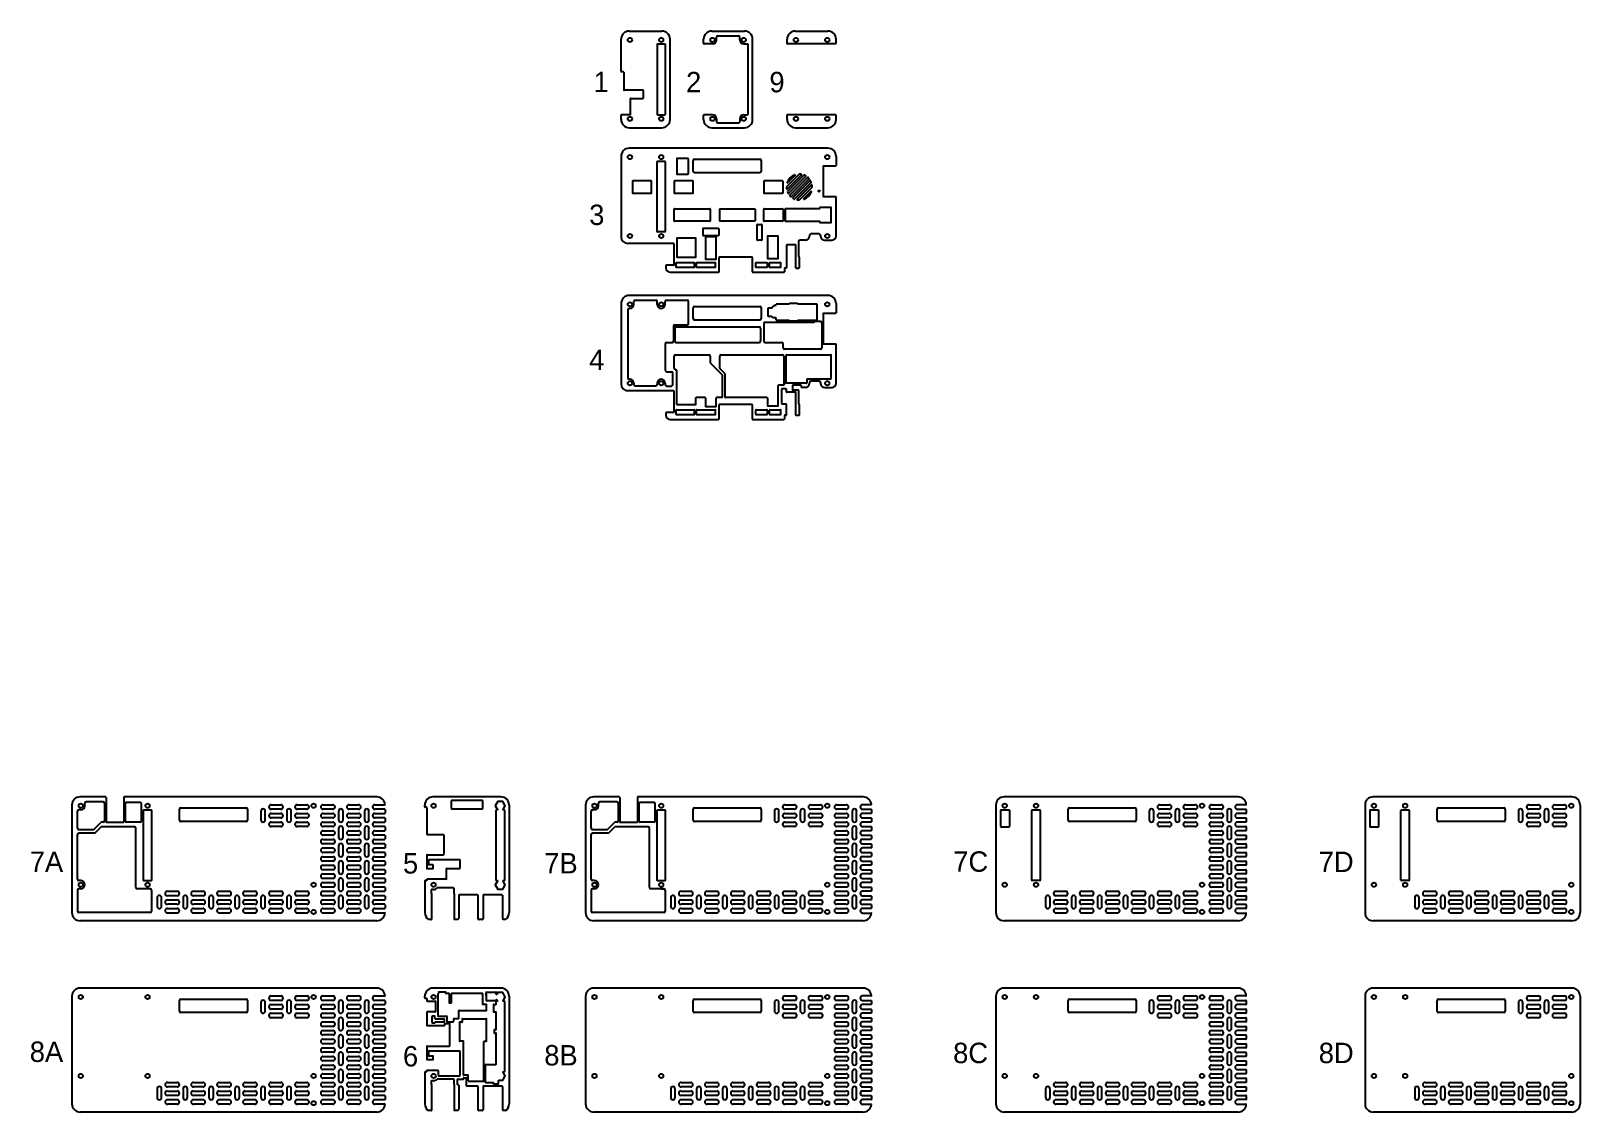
# Model space of a CAD drawing. Extents: x 1 to 1139, y 0 to 794.
import ezdxf

# ---------------------------------------------------------------- set-up
doc = ezdxf.new("R2010")
doc.units = 0
doc.layers.get('0').update_dxf_attribs({"linetype": 'CONTINUOUS'})

msp = doc.modelspace()

# ---------------------------------------------------------------- texts
at = {"linetype": 'CONTINUOUS'}
for s, p in [('1', (414.7, 749.3)), ('2', (482.7, 749.2)), ('9', (543.9, 749.2)), ('3', (411.5, 651.7)), ('4', (411.5, 545.2)), ('7A', (0.5, 176.4)), ('5', (274.7, 175.2)), ('7B', (378.5, 175.3)), ('7C', (679, 176.5)), ('7D', (947.5, 176.3)), ('8A', (0.5, 36.8)), ('6', (274.7, 33.5)), ('8B', (378.5, 34.2)), ('8C', (678.9, 35.9)), ('8D', (947.5, 35.9))]:
    msp.add_text(s, height=15, dxfattribs=at).set_placement(p)

# ---------------------------------------------------------------- linework, layer by layer
for p, q in [((434.9, 764.5), (434.9, 788.2)), ((440.9, 794.2), (464.9, 794.2)), ((470.9, 732.7), (470.9, 788.2)), ((495.6, 785), (495.6, 788.2)), ((501.6, 794.2), (525.6, 794.2)), ((505.1, 787.7), (505.1, 789.7)), ((506.1, 790.7), (521.1, 790.7)), ((522.1, 787.7), (522.1, 789.7)), ((531.6, 732.7), (531.6, 788.2)), ((556.9, 785), (556.9, 788.2)), ((562.9, 794.2), (586.9, 794.2)), ((592.9, 785), (592.9, 788.2)), ((461.4, 784.5), (461.4, 733)), ((461.6, 784.7), (467.1, 784.7)), ((467.4, 784.5), (467.4, 733)), ((502.1, 784.7), (495.9, 784.7)), ((525.1, 784.7), (527.9, 784.7)), ((528.1, 784.5), (528.1, 733)), ((592.6, 784.7), (557.1, 784.7)), ((436.6, 764.2), (435.1, 764.2)), ((436.9, 764), (436.9, 751)), ((441.9, 733), (441.9, 744.5)), ((434.9, 729.2), (434.9, 732.5)), ((441.6, 732.7), (435.1, 732.7)), ((461.6, 732.7), (467.1, 732.7)), ((470.9, 729.2), (470.9, 732.7)), ((495.6, 729.2), (495.6, 732.5)), ((502.1, 732.7), (495.9, 732.7)), ((505.1, 729.7), (505.1, 727.7)), ((522.1, 729.7), (522.1, 727.7)), ((525.1, 732.7), (527.9, 732.7)), ((531.6, 729.2), (531.6, 732.7)), ((556.9, 729.2), (556.9, 732.5)), ((592.6, 732.7), (557.1, 732.7)), ((592.9, 729.2), (592.9, 732.5)), ((440.9, 723.2), (464.9, 723.2)), ((501.6, 723.2), (525.6, 723.2)), ((506.1, 726.7), (521.1, 726.7)), ((562.9, 723.2), (586.9, 723.2)), ((586.9, 708.1), (440.9, 708.1)), ((434.9, 702.1), (434.9, 643.1)), ((461.4, 646.9), (461.4, 698.2)), ((461.6, 698.5), (467.2, 698.5)), ((467.4, 698.2), (467.4, 646.9)), ((475.9, 700.3), (475.9, 689.3)), ((484.1, 700.6), (476.1, 700.6)), ((484.4, 689.3), (484.4, 700.3)), ((443.4, 683.8), (443.4, 675.3)), ((457.1, 684.1), (443.6, 684.1)), ((457.4, 675.3), (457.4, 683.8)), ((473.9, 683.8), (473.9, 675.3)), ((487.6, 684.1), (474.1, 684.1)), ((476.1, 689.1), (484.1, 689.1)), ((487.9, 675.3), (487.9, 683.8)), ((539.9, 683.8), (539.9, 675.3)), ((553.6, 684.1), (540.1, 684.1)), ((553.9, 675.3), (553.9, 683.8)), ((443.6, 675.1), (457.1, 675.1)), ((474.1, 675.1), (487.6, 675.1)), ((540.1, 675.1), (553.6, 675.1)), ((592.9, 643.6), (592.9, 672.3)), ((473.9, 654.8), (473.9, 663.3)), ((474.1, 663.6), (500.1, 663.6)), ((500.4, 663.3), (500.4, 654.8)), ((507.4, 654.8), (507.4, 663.3)), ((507.6, 663.6), (533.1, 663.6)), ((533.4, 663.3), (533.4, 654.8)), ((539.9, 654.8), (539.9, 663.3)), ((540.1, 663.6), (553.6, 663.6)), ((553.9, 663.3), (553.9, 654.8)), ((555.4, 663.3), (555.4, 654.8)), ((580.6, 663.6), (555.6, 663.6)), ((580.9, 664.3), (580.9, 663.8)), ((589.1, 664.6), (581.1, 664.6)), ((589.4, 653.8), (589.4, 664.3)), ((500.1, 654.6), (474.1, 654.6)), ((494.9, 648.8), (494.9, 644.3)), ((506.6, 649.1), (495.1, 649.1)), ((506.9, 644.3), (506.9, 648.8)), ((533.1, 654.6), (507.6, 654.6)), ((534.9, 640.8), (534.9, 651.8)), ((535.1, 652.1), (538.1, 652.1)), ((538.4, 651.8), (538.4, 640.8)), ((553.6, 654.6), (540.1, 654.6)), ((555.6, 654.6), (580.6, 654.6)), ((581.1, 653.6), (589.1, 653.6)), ((473.6, 638.1), (439.9, 638.1)), ((467.2, 646.7), (461.6, 646.7)), ((473.9, 622.3), (473.9, 637.8)), ((475.9, 641.8), (475.9, 628.3)), ((489.6, 642.1), (476.1, 642.1)), ((489.9, 628.3), (489.9, 641.8)), ((495.1, 644.1), (506.6, 644.1)), ((496.9, 642.8), (496.9, 626.8)), ((504.6, 643.1), (497.1, 643.1)), ((504.9, 626.8), (504.9, 642.8)), ((538.1, 640.6), (535.1, 640.6)), ((542.4, 643.3), (542.4, 627.3)), ((550.1, 643.6), (542.6, 643.6)), ((550.4, 627.3), (550.4, 643.3)), ((565.4, 639.6), (565.4, 628.6)), ((476.1, 628.1), (489.6, 628.1)), ((497.1, 626.6), (504.6, 626.6)), ((506.9, 617.3), (506.9, 627.8)), ((531.1, 628.1), (507.1, 628.1)), ((531.4, 617.3), (531.4, 627.8)), ((542.6, 627.1), (550.1, 627.1)), ((556.4, 636.8), (556.4, 620.3)), ((563.1, 637.1), (556.6, 637.1)), ((563.4, 620.3), (563.4, 636.8)), ((473.6, 622.1), (468.1, 622.1)), ((475.4, 620.8), (475.4, 623.8)), ((475.6, 624.1), (488.6, 624.1)), ((475.6, 620.6), (488.6, 620.6)), ((488.9, 620.8), (488.9, 623.8)), ((490.4, 620.8), (490.4, 623.8)), ((490.6, 624.1), (504.1, 624.1)), ((490.6, 620.6), (504.1, 620.6)), ((504.4, 620.8), (504.4, 623.8)), ((531.6, 617.1), (554.6, 617.1)), ((533.9, 620.8), (533.9, 623.8)), ((534.1, 624.1), (542.1, 624.1)), ((534.1, 620.6), (542.1, 620.6)), ((542.4, 620.8), (542.4, 623.8)), ((543.9, 620.8), (543.9, 623.8)), ((544.1, 624.1), (552.1, 624.1)), ((544.1, 620.6), (552.1, 620.6)), ((552.4, 620.8), (552.4, 623.8)), ((434.9, 593.9), (434.9, 534.9)), ((586.9, 599.9), (440.9, 599.9)), ((484.4, 579.4), (484.4, 595.4)), ((439.9, 589.4), (439.9, 539.4)), ((473.4, 577.4), (473.4, 566.4)), ((474.4, 578.4), (483.4, 578.4)), ((474.4, 575.9), (474.4, 566.4)), ((537.4, 575.9), (537.4, 566.4)), ((539.9, 579.4), (539.9, 566.4)), ((467.4, 564.4), (467.4, 544.9)), ((475.4, 565.4), (536.4, 565.4)), ((553.9, 561.4), (553.9, 564.4)), ((592.9, 535.4), (592.9, 564.1)), ((473.9, 546.4), (473.9, 555.4)), ((474.9, 556.4), (499.4, 556.4)), ((500.4, 555.4), (500.4, 550.8)), ((507.4, 546.6), (507.4, 555.4)), ((508.4, 556.4), (553.4, 556.4)), ((556.9, 556.4), (589.1, 556.4)), ((589.4, 539.4), (589.4, 556.1)), ((474.9, 545.4), (474.9, 545.4)), ((473.6, 529.9), (439.9, 529.9)), ((460.4, 533.4), (445.4, 533.4)), ((473.9, 514.1), (473.9, 529.6)), ((489.9, 520.1), (489.9, 524.6)), ((496.6, 524.9), (490.1, 524.9)), ((496.9, 524.6), (496.9, 518.6)), ((504.9, 518.6), (504.9, 524.6)), ((509.1, 524.9), (505.1, 524.9)), ((542.1, 524.9), (511.6, 524.9)), ((542.4, 524.6), (542.4, 519.1)), ((550.4, 519.1), (550.4, 533.6)), ((554.1, 533.9), (550.6, 533.9)), ((563.1, 528.9), (556.6, 528.9)), ((565.1, 530.4), (561.1, 530.4)), ((563.4, 512.1), (563.4, 528.6)), ((565.4, 530.1), (565.4, 520.4)), ((473.6, 513.9), (468.1, 513.9)), ((475.4, 512.6), (475.4, 515.6)), ((475.6, 515.9), (488.6, 515.9)), ((475.6, 512.4), (488.6, 512.4)), ((476.1, 519.9), (489.6, 519.9)), ((488.9, 512.6), (488.9, 515.6)), ((490.4, 512.6), (490.4, 515.6)), ((490.6, 515.9), (504.1, 515.9)), ((490.6, 512.4), (504.1, 512.4)), ((497.1, 518.4), (504.6, 518.4)), ((504.4, 512.6), (504.4, 515.6)), ((506.9, 509.1), (506.9, 519.6)), ((531.1, 519.9), (507.1, 519.9)), ((531.4, 509.1), (531.4, 519.6)), ((533.9, 512.6), (533.9, 515.6)), ((534.1, 515.9), (542.1, 515.9)), ((534.1, 512.4), (542.1, 512.4)), ((542.4, 512.6), (542.4, 515.6)), ((542.6, 518.9), (550.1, 518.9)), ((543.9, 512.6), (543.9, 515.6)), ((544.1, 515.9), (552.1, 515.9)), ((544.1, 512.4), (552.1, 512.4)), ((552.4, 512.6), (552.4, 515.6)), ((531.6, 508.9), (554.6, 508.9)), ((56.3, 231.5), (37.5, 231.5)), ((54.5, 228), (42, 228)), ((255.5, 231.5), (69.8, 231.5)), ((346.7, 231.5), (296.7, 231.5)), ((433.6, 231.5), (414.9, 231.5)), ((431.9, 228), (419.4, 228)), ((612.9, 231.5), (447.1, 231.5)), ((888.3, 231.5), (716.3, 231.5)), ((1133.5, 231.5), (987.5, 231.5)), ((31.5, 225.5), (31.5, 146.5)), ((81.5, 227.5), (71.5, 227.5)), ((82.5, 214), (82.5, 226.5)), ((84, 170.2), (84, 221.7)), ((90, 221.7), (90, 170.2)), ((292.2, 223.7), (292.2, 204.2)), ((343.1, 170.3), (343.1, 221.6)), ((349.2, 221.6), (349.2, 170.3)), ((352.7, 225.5), (352.7, 146.5)), ((408.9, 225.5), (408.9, 146.5)), ((458.9, 227.5), (448.9, 227.5)), ((459.9, 214), (459.9, 226.5)), ((461.4, 170.2), (461.4, 221.7)), ((467.4, 221.7), (467.4, 170.2)), ((710.3, 225.5), (710.3, 146.5)), ((736.7, 170.3), (736.7, 221.6)), ((737, 221.9), (742.6, 221.9)), ((742.8, 221.6), (742.8, 170.3)), ((981.5, 225.5), (981.5, 146.5)), ((1007.9, 170.3), (1007.9, 221.6)), ((1008.2, 221.9), (1013.8, 221.9)), ((1014, 221.6), (1014, 170.3)), ((292.2, 188.7), (292.2, 179.2)), ((35.5, 163), (35.5, 147.5)), ((290.7, 169.7), (290.7, 146.5)), ((295.7, 160.6), (295.7, 141.7)), ((312.2, 160.6), (312.2, 141.7)), ((329.4, 159.5), (315.9, 159.5)), ((347.4, 159.5), (333.9, 159.5)), ((412.9, 163), (412.9, 147.5)), ((742.6, 170.1), (737, 170.1)), ((1013.8, 170.1), (1008.2, 170.1)), ((315.7, 159.2), (315.7, 142.2)), ((329.7, 159.2), (329.7, 142.2)), ((333.7, 159.2), (333.7, 142.2)), ((347.7, 159.2), (347.7, 142.2)), ((89, 146.5), (36.5, 146.5)), ((255.5, 140.5), (37.5, 140.5)), ((295.4, 141.5), (293.4, 141.5)), ((314.9, 141.5), (312.4, 141.5)), ((332.9, 141.5), (330.4, 141.5)), ((350, 141.5), (348.4, 141.5)), ((466.4, 146.5), (413.9, 146.5)), ((612.9, 140.5), (414.9, 140.5)), ((888.3, 140.5), (716.3, 140.5)), ((1133.5, 140.5), (987.5, 140.5)), ((31.5, 85), (31.5, 6)), ((255.5, 91), (37.5, 91)), ((292.2, 83.3), (292.2, 81.8)), ((346.7, 91), (296.7, 91)), ((343.1, 79.3), (343.1, 81.2)), ((349.2, 81.2), (349.2, 29.9)), ((352.7, 85), (352.7, 6)), ((408.9, 85), (408.9, 6)), ((612.9, 91), (414.9, 91)), ((710.3, 85), (710.3, 6)), ((888.3, 91), (716.3, 91)), ((981.5, 85), (981.5, 6)), ((1133.5, 91), (987.5, 91)), ((292.2, 73.3), (292.2, 63.8)), ((343.1, 60.8), (343.1, 73.3)), ((336.1, 52.3), (336.1, 68.3)), ((343.1, 35.3), (343.1, 57.8)), ((292.2, 48.3), (292.2, 38.8)), ((290.7, 29.2), (290.7, 6)), ((295.7, 20.2), (295.7, 1.3)), ((312.2, 20.2), (312.2, 1.3)), ((315.7, 19.8), (315.7, 1.8)), ((329.4, 19), (321.6, 19)), ((329.7, 18.8), (329.7, 1.8)), ((333.7, 18.8), (333.7, 1.8)), ((347.4, 19), (333.9, 19)), ((347.7, 18.8), (347.7, 1.8)), ((255.5, 0), (37.5, 0)), ((295.4, 1), (293.4, 1)), ((314.9, 1), (312.4, 1)), ((332.9, 1), (330.4, 1)), ((350, 1), (348.4, 1)), ((612.9, 0), (414.9, 0)), ((888.3, 0), (716.3, 0)), ((1133.5, 0), (987.5, 0))]:
    msp.add_line(p, q)
at = {"linetype": 'CONTINUOUS'}
for p, q in [((451.1, 750.7), (437.1, 750.7)), ((442.1, 744.7), (451.1, 744.7)), ((451.4, 745), (451.4, 750.5)), ((487.9, 691.1), (487.9, 699.1)), ((488.9, 700.1), (536.9, 700.1)), ((537.9, 699.1), (537.9, 691.1)), ((583.4, 694.8), (583.4, 672.8)), ((583.6, 695.1), (592.6, 695.1)), ((592.9, 702.1), (592.9, 695.3)), ((536.9, 690.1), (488.9, 690.1)), ((565.8, 689), (556.5, 679.7)), ((567.4, 688.5), (556.9, 678)), ((569.3, 688.3), (557.2, 676.2)), ((562.6, 688), (557.5, 682.8)), ((570.6, 687.5), (558, 674.9)), ((571.9, 686.6), (558.8, 673.6)), ((573, 685.6), (559.9, 672.5)), ((573.8, 684.3), (561.2, 671.7)), ((574.6, 683), (562.5, 670.9)), ((574.9, 681.1), (564.4, 670.6)), ((575.3, 679.5), (566, 670.2)), ((574.3, 676.3), (569.2, 671.2)), ((583.6, 672.6), (592.6, 672.6)), ((580.9, 654.3), (580.9, 653.8)), ((570.4, 640.6), (566.4, 640.6)), ((573.4, 644.1), (573.4, 643.6)), ((580.4, 645.1), (574.4, 645.1)), ((581.4, 644.1), (581.4, 643.6)), ((584.4, 640.6), (589.9, 640.6)), ((565.6, 628.3), (565.6, 628.3)), ((565.9, 620.3), (565.9, 628.1)), ((467.9, 621.8), (467.9, 620.1)), ((470.9, 617.1), (506.6, 617.1)), ((554.9, 619.8), (554.9, 617.3)), ((556.1, 620.1), (555.1, 620.1)), ((563.6, 620.1), (565.6, 620.1)), ((444.4, 593.4), (444.4, 595.4)), ((445.4, 596.4), (460.4, 596.4)), ((461.4, 593.4), (461.4, 595.4)), ((467.4, 593.4), (467.4, 595.4)), ((468.4, 596.4), (483.4, 596.4)), ((488.9, 591.9), (536.9, 591.9)), ((546, 591), (547.8, 592.8)), ((548, 592.9), (548.8, 592.9)), ((558.1, 593.5), (548.8, 593.5)), ((548.8, 592.9), (548.8, 593.5)), ((558.4, 593.7), (558.4, 593.7)), ((564.6, 594), (558.6, 594)), ((564.9, 593.7), (564.9, 593.7)), ((579, 593.5), (565.1, 593.5)), ((579, 581.8), (579, 593.5)), ((592.9, 593.9), (592.9, 587.1)), ((441.4, 590.4), (440.9, 590.4)), ((487.9, 582.9), (487.9, 590.9)), ((488.9, 581.9), (536.9, 581.9)), ((537.9, 590.9), (537.9, 582.9)), ((542.9, 584.4), (542.9, 590.9)), ((542.9, 590.9), (545.8, 590.9)), ((545.8, 584.4), (542.9, 584.4)), ((546.8, 583.5), (546, 584.3)), ((548.8, 583.4), (547, 583.4)), ((548.8, 581.8), (548.8, 583.4)), ((548.8, 581.8), (558.1, 581.8)), ((558.4, 581.5), (558.4, 581.5)), ((558.6, 581.3), (564.6, 581.3)), ((564.9, 581.5), (564.9, 581.5)), ((565.1, 581.8), (579, 581.8)), ((576.9, 580.6), (576.9, 580.6)), ((581.4, 580.9), (577.1, 580.9)), ((583.4, 586.6), (583.4, 564.6)), ((583.6, 586.9), (592.6, 586.9)), ((475.4, 576.9), (536.4, 576.9)), ((540.9, 580.4), (576.6, 580.4)), ((582.4, 579.9), (582.4, 561.4)), ((468.4, 565.4), (472.4, 565.4)), ((540.9, 565.4), (552.9, 565.4)), ((581.4, 560.4), (554.9, 560.4)), ((583.6, 564.4), (592.6, 564.4)), ((509.1, 541.7), (500.7, 550.1)), ((554.4, 555.4), (554.4, 534.1)), ((555.9, 555.4), (555.9, 535.6)), ((441.4, 538.4), (440.9, 538.4)), ((444.4, 535.4), (444.4, 534.4)), ((461.4, 535.4), (461.4, 534.4)), ((467.4, 535.4), (467.4, 534.4)), ((468.4, 543.9), (471.9, 543.9)), ((472.9, 534.4), (472.9, 542.9)), ((475.9, 520.1), (475.9, 544.4)), ((511.1, 542.5), (507.7, 545.9)), ((509.4, 525.1), (509.4, 541)), ((511.4, 525.1), (511.4, 541.8)), ((571.1, 535.4), (556.1, 535.4)), ((571.4, 538.1), (571.4, 535.6)), ((588.4, 538.4), (571.6, 538.4)), ((573.4, 535.9), (573.4, 535.4)), ((580.4, 536.9), (574.4, 536.9)), ((581.4, 535.9), (581.4, 535.4)), ((468.4, 533.4), (471.9, 533.4)), ((552.9, 531.1), (552.9, 520.6)), ((556.1, 531.4), (553.1, 531.4)), ((556.4, 529.1), (556.4, 531.1)), ((560.9, 533.6), (560.9, 530.6)), ((567.1, 533.9), (561.1, 533.9)), ((567.4, 532.6), (567.4, 533.6)), ((570.4, 532.4), (567.6, 532.4)), ((584.4, 532.4), (589.9, 532.4)), ((467.9, 513.6), (467.9, 511.9)), ((553.1, 520.4), (556.1, 520.4)), ((556.4, 512.1), (556.4, 520.1)), ((565.6, 520.1), (565.6, 520.1)), ((565.9, 512.1), (565.9, 519.9)), ((470.9, 508.9), (506.6, 508.9)), ((554.9, 511.6), (554.9, 509.1)), ((556.1, 511.9), (555.1, 511.9)), ((563.6, 511.9), (565.6, 511.9)), ((56.5, 231.2), (56.5, 213.2)), ((69.5, 231.2), (69.5, 213.2)), ((310.2, 228.7), (310.2, 223)), ((310.4, 229), (332.9, 229)), ((333.2, 228.7), (333.2, 223)), ((433.9, 231.2), (433.9, 213.2)), ((446.9, 231.2), (446.9, 213.2)), ((35.5, 208.5), (35.5, 221)), ((38, 222), (36.5, 222)), ((41, 225), (41, 227)), ((55.5, 227), (55.5, 214)), ((70.5, 226.5), (70.5, 214)), ((84.2, 222), (89.8, 222)), ((110.5, 214.5), (110.5, 222.5)), ((111.5, 223.5), (159.5, 223.5)), ((160.5, 222.5), (160.5, 214.5)), ((170.2, 221), (170.2, 214.6)), ((173.5, 214.6), (173.5, 221)), ((177.8, 225.7), (185, 225.7)), ((185, 222.4), (177.8, 222.4)), ((177.8, 219.4), (185, 219.4)), ((189.3, 221), (189.3, 214.6)), ((192.6, 214.6), (192.6, 221)), ((196.9, 225.7), (204, 225.7)), ((204, 222.4), (196.9, 222.4)), ((196.9, 219.4), (204, 219.4)), ((215.9, 225.7), (223.1, 225.7)), ((223.1, 222.4), (215.9, 222.4)), ((215.9, 219.4), (223.1, 219.4)), ((227.4, 221), (227.4, 214.6)), ((230.7, 214.6), (230.7, 221)), ((235, 225.7), (242.1, 225.7)), ((242.1, 222.4), (235, 222.4)), ((235, 219.4), (242.1, 219.4)), ((246.4, 221), (246.4, 214.6)), ((249.7, 214.6), (249.7, 221)), ((254, 225.7), (261.3, 225.7)), ((261.3, 222.4), (254, 222.4)), ((254, 219.4), (261.3, 219.4)), ((261.5, 222.2), (261.5, 219.6)), ((290.7, 224.2), (290.7, 225.5)), ((291.9, 224), (290.9, 224)), ((310.4, 222.7), (332.9, 222.7)), ((412.9, 208.5), (412.9, 221)), ((415.4, 222), (413.9, 222)), ((418.4, 225), (418.4, 227)), ((432.9, 227), (432.9, 214)), ((447.9, 226.5), (447.9, 214)), ((461.6, 222), (467.1, 222)), ((487.9, 214.5), (487.9, 222.5)), ((488.9, 223.5), (536.9, 223.5)), ((537.9, 222.5), (537.9, 214.5)), ((547.6, 221), (547.6, 214.6)), ((550.9, 214.6), (550.9, 221)), ((555.2, 225.7), (562.3, 225.7)), ((562.3, 222.4), (555.2, 222.4)), ((555.2, 219.4), (562.3, 219.4)), ((566.6, 221), (566.6, 214.6)), ((569.9, 214.6), (569.9, 221)), ((574.2, 225.7), (581.4, 225.7)), ((581.4, 222.4), (574.2, 222.4)), ((574.2, 219.4), (581.4, 219.4)), ((593.3, 225.7), (600.4, 225.7)), ((600.4, 222.4), (593.3, 222.4)), ((593.3, 219.4), (600.4, 219.4)), ((604.7, 221), (604.7, 214.6)), ((608, 214.6), (608, 221)), ((618.6, 225.7), (612.3, 225.7)), ((612.3, 222.4), (618.6, 222.4)), ((618.6, 219.4), (612.3, 219.4)), ((618.9, 222.2), (618.9, 219.6)), ((713.8, 221.7), (713.8, 209.7)), ((714, 222), (720, 222)), ((720.3, 221.7), (720.3, 209.7)), ((763.3, 214.5), (763.3, 222.5)), ((764.3, 223.5), (812.3, 223.5)), ((813.3, 222.5), (813.3, 214.5)), ((823, 221), (823, 214.6)), ((826.3, 214.6), (826.3, 221)), ((830.6, 225.7), (837.7, 225.7)), ((837.7, 222.4), (830.6, 222.4)), ((830.6, 219.4), (837.7, 219.4)), ((842, 221), (842, 214.6)), ((845.3, 214.6), (845.3, 221)), ((849.6, 225.7), (856.8, 225.7)), ((856.8, 222.4), (849.6, 222.4)), ((849.6, 219.4), (856.8, 219.4)), ((868.7, 225.7), (875.8, 225.7)), ((875.8, 222.4), (868.7, 222.4)), ((868.7, 219.4), (875.8, 219.4)), ((880.1, 221), (880.1, 214.6)), ((883.4, 214.6), (883.4, 221)), ((894, 225.7), (887.7, 225.7)), ((887.7, 222.4), (894, 222.4)), ((894, 219.4), (887.7, 219.4)), ((894.3, 222.2), (894.3, 219.6)), ((985, 221.7), (985, 209.7)), ((985.2, 222), (991.2, 222)), ((991.5, 221.7), (991.5, 209.7)), ((1034.5, 214.5), (1034.5, 222.5)), ((1035.5, 223.5), (1083.5, 223.5)), ((1084.5, 222.5), (1084.5, 214.5)), ((1094.2, 221), (1094.2, 214.6)), ((1097.5, 214.6), (1097.5, 221)), ((1101.8, 225.7), (1108.9, 225.7)), ((1108.9, 222.4), (1101.8, 222.4)), ((1101.8, 219.4), (1108.9, 219.4)), ((1113.2, 221), (1113.2, 214.6)), ((1116.5, 214.6), (1116.5, 221)), ((1120.8, 225.7), (1128, 225.7)), ((1128, 222.4), (1120.8, 222.4)), ((1120.8, 219.4), (1128, 219.4)), ((1139.5, 225.5), (1139.5, 146.5)), ((36.5, 207.5), (47.1, 207.5)), ((36.5, 205), (48.2, 205)), ((47.8, 207.8), (52.7, 212.7)), ((48.9, 205.3), (52.8, 209.2)), ((54.5, 213), (53.4, 213)), ((77.5, 209.5), (53.5, 209.5)), ((56.8, 213), (69.3, 213)), ((81.5, 213), (71.5, 213)), ((78.5, 165), (78.5, 208.5)), ((159.5, 213.5), (111.5, 213.5)), ((185, 216.1), (177.8, 216.1)), ((177.8, 213), (185, 213)), ((185, 209.7), (177.8, 209.7)), ((204, 216.1), (196.9, 216.1)), ((196.9, 213), (204, 213)), ((204, 209.7), (196.9, 209.7)), ((223.1, 216.1), (215.9, 216.1)), ((215.9, 213), (223.1, 213)), ((223.1, 209.7), (215.9, 209.7)), ((215.9, 206.7), (223.1, 206.7)), ((227.4, 208.3), (227.4, 201.9)), ((230.7, 201.9), (230.7, 208.3)), ((242.1, 216.1), (235, 216.1)), ((235, 213), (242.1, 213)), ((242.1, 209.7), (235, 209.7)), ((235, 206.7), (242.1, 206.7)), ((246.4, 208.3), (246.4, 201.9)), ((249.7, 201.9), (249.7, 208.3)), ((261.3, 216.1), (254, 216.1)), ((254, 213), (261.3, 213)), ((261.3, 209.7), (254, 209.7)), ((254, 206.7), (261.3, 206.7)), ((261.5, 215.8), (261.5, 213.3)), ((261.5, 209.5), (261.5, 206.9)), ((413.9, 207.5), (424.5, 207.5)), ((413.9, 205), (425.5, 205)), ((425.2, 207.8), (430.1, 212.7)), ((426.2, 205.3), (430.1, 209.2)), ((431.9, 213), (430.8, 213)), ((454.9, 209.5), (430.8, 209.5)), ((434.1, 213), (446.6, 213)), ((458.9, 213), (448.9, 213)), ((455.9, 165), (455.9, 208.5)), ((536.9, 213.5), (488.9, 213.5)), ((562.3, 216.1), (555.2, 216.1)), ((555.2, 213), (562.3, 213)), ((562.3, 209.7), (555.2, 209.7)), ((581.4, 216.1), (574.2, 216.1)), ((574.2, 213), (581.4, 213)), ((581.4, 209.7), (574.2, 209.7)), ((600.4, 216.1), (593.3, 216.1)), ((593.3, 213), (600.4, 213)), ((600.4, 209.7), (593.3, 209.7)), ((593.3, 206.7), (600.4, 206.7)), ((604.7, 208.3), (604.7, 201.9)), ((608, 201.9), (608, 208.3)), ((612.3, 216.1), (618.6, 216.1)), ((618.6, 213), (612.3, 213)), ((612.3, 209.7), (618.6, 209.7)), ((618.6, 206.7), (612.3, 206.7)), ((618.9, 215.8), (618.9, 213.3)), ((618.9, 209.5), (618.9, 206.9)), ((714, 209.5), (720, 209.5)), ((812.3, 213.5), (764.3, 213.5)), ((837.7, 216.1), (830.6, 216.1)), ((830.6, 213), (837.7, 213)), ((837.7, 209.7), (830.6, 209.7)), ((856.8, 216.1), (849.6, 216.1)), ((849.6, 213), (856.8, 213)), ((856.8, 209.7), (849.6, 209.7)), ((875.8, 216.1), (868.7, 216.1)), ((868.7, 213), (875.8, 213)), ((875.8, 209.7), (868.7, 209.7)), ((868.7, 206.7), (875.8, 206.7)), ((880.1, 208.3), (880.1, 201.9)), ((883.4, 201.9), (883.4, 208.3)), ((887.7, 216.1), (894, 216.1)), ((894, 213), (887.7, 213)), ((887.7, 209.7), (894, 209.7)), ((894, 206.7), (887.7, 206.7)), ((894.3, 215.8), (894.3, 213.3)), ((894.3, 209.5), (894.3, 206.9)), ((985.2, 209.5), (991.2, 209.5)), ((1083.5, 213.5), (1035.5, 213.5)), ((1108.9, 216.1), (1101.8, 216.1)), ((1101.8, 213), (1108.9, 213)), ((1108.9, 209.7), (1101.8, 209.7)), ((1128, 216.1), (1120.8, 216.1)), ((1120.8, 213), (1128, 213)), ((1128, 209.7), (1120.8, 209.7)), ((35.5, 171), (35.5, 204)), ((223.1, 203.4), (215.9, 203.4)), ((215.9, 200.3), (223.1, 200.3)), ((223.1, 197), (215.9, 197)), ((215.9, 194), (223.1, 194)), ((227.4, 195.6), (227.4, 189.2)), ((230.7, 189.2), (230.7, 195.6)), ((242.1, 203.4), (235, 203.4)), ((235, 200.3), (242.1, 200.3)), ((242.1, 197), (235, 197)), ((235, 194), (242.1, 194)), ((246.4, 195.6), (246.4, 189.2)), ((249.7, 189.2), (249.7, 195.6)), ((261.3, 203.4), (254, 203.4)), ((254, 200.3), (261.3, 200.3)), ((261.3, 197), (254, 197)), ((254, 194), (261.3, 194)), ((261.5, 203.1), (261.5, 200.6)), ((261.5, 196.8), (261.5, 194.2)), ((292.4, 204), (304.4, 204)), ((304.7, 203.7), (304.7, 189.2)), ((412.9, 171), (412.9, 204)), ((600.4, 203.4), (593.3, 203.4)), ((593.3, 200.3), (600.4, 200.3)), ((600.4, 197), (593.3, 197)), ((593.3, 194), (600.4, 194)), ((604.7, 195.6), (604.7, 189.2)), ((608, 189.2), (608, 195.6)), ((612.3, 203.4), (618.6, 203.4)), ((618.6, 200.3), (612.3, 200.3)), ((612.3, 197), (618.6, 197)), ((618.6, 194), (612.3, 194)), ((618.9, 203.1), (618.9, 200.6)), ((618.9, 196.8), (618.9, 194.2)), ((875.8, 203.4), (868.7, 203.4)), ((868.7, 200.3), (875.8, 200.3)), ((875.8, 197), (868.7, 197)), ((868.7, 194), (875.8, 194)), ((880.1, 195.6), (880.1, 189.2)), ((883.4, 189.2), (883.4, 195.6)), ((887.7, 203.4), (894, 203.4)), ((894, 200.3), (887.7, 200.3)), ((887.7, 197), (894, 197)), ((894, 194), (887.7, 194)), ((894.3, 203.1), (894.3, 200.6)), ((894.3, 196.8), (894.3, 194.2)), ((223.1, 190.7), (215.9, 190.7)), ((215.9, 187.6), (223.1, 187.6)), ((223.1, 184.3), (215.9, 184.3)), ((227.4, 182.9), (227.4, 176.5)), ((230.7, 176.5), (230.7, 182.9)), ((242.1, 190.7), (235, 190.7)), ((235, 187.6), (242.1, 187.6)), ((242.1, 184.3), (235, 184.3)), ((246.4, 182.9), (246.4, 176.5)), ((249.7, 176.5), (249.7, 182.9)), ((261.3, 190.7), (254, 190.7)), ((254, 187.6), (261.3, 187.6)), ((261.3, 184.3), (254, 184.3)), ((261.5, 190.4), (261.5, 187.9)), ((261.5, 184.1), (261.5, 181.5)), ((292.4, 189), (304.4, 189)), ((293.7, 181.7), (293.7, 185.2)), ((293.9, 185.5), (316.4, 185.5)), ((316.7, 179.2), (316.7, 185.2)), ((600.4, 190.7), (593.3, 190.7)), ((593.3, 187.6), (600.4, 187.6)), ((600.4, 184.3), (593.3, 184.3)), ((604.7, 182.9), (604.7, 176.5)), ((608, 176.5), (608, 182.9)), ((612.3, 190.7), (618.6, 190.7)), ((618.6, 187.6), (612.3, 187.6)), ((612.3, 184.3), (618.6, 184.3)), ((618.9, 190.4), (618.9, 187.9)), ((618.9, 184.1), (618.9, 181.5)), ((875.8, 190.7), (868.7, 190.7)), ((868.7, 187.6), (875.8, 187.6)), ((875.8, 184.3), (868.7, 184.3)), ((880.1, 182.9), (880.1, 176.5)), ((883.4, 176.5), (883.4, 182.9)), ((887.7, 190.7), (894, 190.7)), ((894, 187.6), (887.7, 187.6)), ((887.7, 184.3), (894, 184.3)), ((894.3, 190.4), (894.3, 187.9)), ((894.3, 184.1), (894.3, 181.5)), ((215.9, 181.3), (223.1, 181.3)), ((223.1, 178), (215.9, 178)), ((215.9, 174.9), (223.1, 174.9)), ((223.1, 171.6), (215.9, 171.6)), ((235, 181.3), (242.1, 181.3)), ((242.1, 178), (235, 178)), ((235, 174.9), (242.1, 174.9)), ((242.1, 171.6), (235, 171.6)), ((254, 181.3), (261.3, 181.3)), ((261.3, 178), (254, 178)), ((254, 174.9), (261.3, 174.9)), ((261.3, 171.6), (254, 171.6)), ((261.5, 177.7), (261.5, 175.2)), ((261.5, 171.4), (261.5, 168.8)), ((292.2, 170.7), (292.2, 170.2)), ((292.4, 179), (296.7, 179)), ((306.4, 171), (292.4, 171)), ((296.7, 181.5), (293.9, 181.5)), ((296.9, 179.2), (296.9, 181.2)), ((306.7, 171.2), (306.7, 178.7)), ((306.9, 179), (316.4, 179)), ((593.3, 181.3), (600.4, 181.3)), ((600.4, 178), (593.3, 178)), ((593.3, 174.9), (600.4, 174.9)), ((600.4, 171.6), (593.3, 171.6)), ((618.6, 181.3), (612.3, 181.3)), ((612.3, 178), (618.6, 178)), ((618.6, 174.9), (612.3, 174.9)), ((612.3, 171.6), (618.6, 171.6)), ((618.9, 177.7), (618.9, 175.2)), ((618.9, 171.4), (618.9, 168.8)), ((868.7, 181.3), (875.8, 181.3)), ((875.8, 178), (868.7, 178)), ((868.7, 174.9), (875.8, 174.9)), ((875.8, 171.6), (868.7, 171.6)), ((894, 181.3), (887.7, 181.3)), ((887.7, 178), (894, 178)), ((894, 174.9), (887.7, 174.9)), ((887.7, 171.6), (894, 171.6)), ((894.3, 177.7), (894.3, 175.2)), ((894.3, 171.4), (894.3, 168.8)), ((38, 170), (36.5, 170)), ((38, 164), (36.5, 164)), ((89, 164), (79.5, 164)), ((84.2, 170), (89.8, 170)), ((90, 163), (90, 147.5)), ((101.6, 162.2), (108.8, 162.2)), ((120.7, 162.2), (127.8, 162.2)), ((139.7, 162.2), (146.9, 162.2)), ((158.8, 162.2), (165.9, 162.2)), ((177.8, 162.2), (185, 162.2)), ((196.9, 162.2), (204, 162.2)), ((215.9, 168.6), (223.1, 168.6)), ((223.1, 165.3), (215.9, 165.3)), ((215.9, 162.2), (223.1, 162.2)), ((227.4, 170.2), (227.4, 163.8)), ((230.7, 163.8), (230.7, 170.2)), ((235, 168.6), (242.1, 168.6)), ((242.1, 165.3), (235, 165.3)), ((235, 162.2), (242.1, 162.2)), ((246.4, 170.2), (246.4, 163.8)), ((249.7, 163.8), (249.7, 170.2)), ((254, 168.6), (261.3, 168.6)), ((261.3, 165.3), (254, 165.3)), ((254, 162.2), (261.3, 162.2)), ((261.5, 165), (261.5, 162.5)), ((291.9, 170), (290.9, 170)), ((295.7, 160.6), (295.7, 163.2)), ((297.2, 163.5), (295.9, 163.5)), ((311.9, 164.6), (299.9, 164.6)), ((312.2, 160.6), (312.2, 164.4)), ((415.4, 170), (413.9, 170)), ((415.4, 164), (413.9, 164)), ((466.4, 164), (456.9, 164)), ((461.6, 170), (467.1, 170)), ((464.4, 164), (466.4, 164)), ((467.4, 163), (467.4, 147.5)), ((479, 162.2), (486.1, 162.2)), ((498, 162.2), (505.2, 162.2)), ((517.1, 162.2), (524.2, 162.2)), ((536.1, 162.2), (543.3, 162.2)), ((555.2, 162.2), (562.3, 162.2)), ((574.2, 162.2), (581.4, 162.2)), ((593.3, 168.6), (600.4, 168.6)), ((600.4, 165.3), (593.3, 165.3)), ((593.3, 162.2), (600.4, 162.2)), ((604.7, 170.2), (604.7, 163.8)), ((608, 163.8), (608, 170.2)), ((618.6, 168.6), (612.3, 168.6)), ((612.3, 165.3), (618.6, 165.3)), ((618.6, 162.2), (612.3, 162.2)), ((618.9, 165), (618.9, 162.5)), ((754.4, 162.2), (761.5, 162.2)), ((773.4, 162.2), (780.6, 162.2)), ((792.5, 162.2), (799.6, 162.2)), ((811.5, 162.2), (818.7, 162.2)), ((830.6, 162.2), (837.7, 162.2)), ((849.6, 162.2), (856.8, 162.2)), ((868.7, 168.6), (875.8, 168.6)), ((875.8, 165.3), (868.7, 165.3)), ((868.7, 162.2), (875.8, 162.2)), ((880.1, 170.2), (880.1, 163.8)), ((883.4, 163.8), (883.4, 170.2)), ((894, 168.6), (887.7, 168.6)), ((887.7, 165.3), (894, 165.3)), ((894, 162.2), (887.7, 162.2)), ((894.3, 165), (894.3, 162.5)), ((1025.6, 162.2), (1032.7, 162.2)), ((1044.6, 162.2), (1051.8, 162.2)), ((1063.7, 162.2), (1070.8, 162.2)), ((1082.7, 162.2), (1089.9, 162.2)), ((1101.8, 162.2), (1108.9, 162.2)), ((1120.8, 162.2), (1128, 162.2)), ((94, 157.5), (94, 151.1)), ((97.3, 151.1), (97.3, 157.5)), ((108.8, 158.9), (101.6, 158.9)), ((101.6, 155.9), (108.8, 155.9)), ((108.8, 152.6), (101.6, 152.6)), ((101.6, 149.5), (108.8, 149.5)), ((113.1, 157.5), (113.1, 151.1)), ((116.4, 151.1), (116.4, 157.5)), ((127.8, 158.9), (120.7, 158.9)), ((120.7, 155.9), (127.8, 155.9)), ((127.8, 152.6), (120.7, 152.6)), ((120.7, 149.5), (127.8, 149.5)), ((132.1, 157.5), (132.1, 151.1)), ((135.4, 151.1), (135.4, 157.5)), ((146.9, 158.9), (139.7, 158.9)), ((139.7, 155.9), (146.9, 155.9)), ((146.9, 152.6), (139.7, 152.6)), ((139.7, 149.5), (146.9, 149.5)), ((151.2, 157.5), (151.2, 151.1)), ((154.5, 151.1), (154.5, 157.5)), ((165.9, 158.9), (158.8, 158.9)), ((158.8, 155.9), (165.9, 155.9)), ((165.9, 152.6), (158.8, 152.6)), ((158.8, 149.5), (165.9, 149.5)), ((170.2, 157.5), (170.2, 151.1)), ((173.5, 151.1), (173.5, 157.5)), ((185, 158.9), (177.8, 158.9)), ((177.8, 155.9), (185, 155.9)), ((185, 152.6), (177.8, 152.6)), ((177.8, 149.5), (185, 149.5)), ((189.3, 157.5), (189.3, 151.1)), ((192.6, 151.1), (192.6, 157.5)), ((204, 158.9), (196.9, 158.9)), ((196.9, 155.9), (204, 155.9)), ((204, 152.6), (196.9, 152.6)), ((196.9, 149.5), (204, 149.5)), ((223.1, 158.9), (215.9, 158.9)), ((215.9, 155.9), (223.1, 155.9)), ((223.1, 152.6), (215.9, 152.6)), ((215.9, 149.5), (223.1, 149.5)), ((227.4, 157.5), (227.4, 151.1)), ((230.7, 151.1), (230.7, 157.5)), ((242.1, 158.9), (235, 158.9)), ((235, 155.9), (242.1, 155.9)), ((242.1, 152.6), (235, 152.6)), ((235, 149.5), (242.1, 149.5)), ((246.4, 157.5), (246.4, 151.1)), ((249.7, 151.1), (249.7, 157.5)), ((261.3, 158.9), (254, 158.9)), ((254, 155.9), (261.3, 155.9)), ((261.3, 152.6), (254, 152.6)), ((254, 149.5), (261.3, 149.5)), ((261.5, 158.7), (261.5, 156.1)), ((261.5, 152.3), (261.5, 149.8)), ((471.4, 157.5), (471.4, 151.1)), ((474.7, 151.1), (474.7, 157.5)), ((486.1, 158.9), (479, 158.9)), ((479, 155.9), (486.1, 155.9)), ((486.1, 152.6), (479, 152.6)), ((479, 149.5), (486.1, 149.5)), ((490.4, 157.5), (490.4, 151.1)), ((493.7, 151.1), (493.7, 157.5)), ((505.2, 158.9), (498, 158.9)), ((498, 155.9), (505.2, 155.9)), ((505.2, 152.6), (498, 152.6)), ((498, 149.5), (505.2, 149.5)), ((509.5, 157.5), (509.5, 151.1)), ((512.8, 151.1), (512.8, 157.5)), ((524.2, 158.9), (517.1, 158.9)), ((517.1, 155.9), (524.2, 155.9)), ((524.2, 152.6), (517.1, 152.6)), ((517.1, 149.5), (524.2, 149.5)), ((528.5, 157.5), (528.5, 151.1)), ((531.8, 151.1), (531.8, 157.5)), ((543.3, 158.9), (536.1, 158.9)), ((536.1, 155.9), (543.3, 155.9)), ((543.3, 152.6), (536.1, 152.6)), ((536.1, 149.5), (543.3, 149.5)), ((547.6, 157.5), (547.6, 151.1)), ((550.9, 151.1), (550.9, 157.5)), ((562.3, 158.9), (555.2, 158.9)), ((555.2, 155.9), (562.3, 155.9)), ((562.3, 152.6), (555.2, 152.6)), ((555.2, 149.5), (562.3, 149.5)), ((566.6, 157.5), (566.6, 151.1)), ((569.9, 151.1), (569.9, 157.5)), ((581.4, 158.9), (574.2, 158.9)), ((574.2, 155.9), (581.4, 155.9)), ((581.4, 152.6), (574.2, 152.6)), ((574.2, 149.5), (581.4, 149.5)), ((600.4, 158.9), (593.3, 158.9)), ((593.3, 155.9), (600.4, 155.9)), ((600.4, 152.6), (593.3, 152.6)), ((593.3, 149.5), (600.4, 149.5)), ((604.7, 157.5), (604.7, 151.1)), ((608, 151.1), (608, 157.5)), ((612.3, 158.9), (618.6, 158.9)), ((618.6, 155.9), (612.3, 155.9)), ((612.3, 152.6), (618.6, 152.6)), ((618.6, 149.5), (612.3, 149.5)), ((618.9, 158.7), (618.9, 156.1)), ((618.9, 152.3), (618.9, 149.8)), ((746.8, 157.5), (746.8, 151.1)), ((750.1, 151.1), (750.1, 157.5)), ((761.5, 158.9), (754.4, 158.9)), ((754.4, 155.9), (761.5, 155.9)), ((761.5, 152.6), (754.4, 152.6)), ((754.4, 149.5), (761.5, 149.5)), ((765.8, 157.5), (765.8, 151.1)), ((769.1, 151.1), (769.1, 157.5)), ((780.6, 158.9), (773.4, 158.9)), ((773.4, 155.9), (780.6, 155.9)), ((780.6, 152.6), (773.4, 152.6)), ((773.4, 149.5), (780.6, 149.5)), ((784.9, 157.5), (784.9, 151.1)), ((788.2, 151.1), (788.2, 157.5)), ((799.6, 158.9), (792.5, 158.9)), ((792.5, 155.9), (799.6, 155.9)), ((799.6, 152.6), (792.5, 152.6)), ((792.5, 149.5), (799.6, 149.5)), ((803.9, 157.5), (803.9, 151.1)), ((807.2, 151.1), (807.2, 157.5)), ((818.7, 158.9), (811.5, 158.9)), ((811.5, 155.9), (818.7, 155.9)), ((818.7, 152.6), (811.5, 152.6)), ((811.5, 149.5), (818.7, 149.5)), ((823, 157.5), (823, 151.1)), ((826.3, 151.1), (826.3, 157.5)), ((837.7, 158.9), (830.6, 158.9)), ((830.6, 155.9), (837.7, 155.9)), ((837.7, 152.6), (830.6, 152.6)), ((830.6, 149.5), (837.7, 149.5)), ((842, 157.5), (842, 151.1)), ((845.3, 151.1), (845.3, 157.5)), ((856.8, 158.9), (849.6, 158.9)), ((849.6, 155.9), (856.8, 155.9)), ((856.8, 152.6), (849.6, 152.6)), ((849.6, 149.5), (856.8, 149.5)), ((875.8, 158.9), (868.7, 158.9)), ((868.7, 155.9), (875.8, 155.9)), ((875.8, 152.6), (868.7, 152.6)), ((868.7, 149.5), (875.8, 149.5)), ((880.1, 157.5), (880.1, 151.1)), ((883.4, 151.1), (883.4, 157.5)), ((887.7, 158.9), (894, 158.9)), ((894, 155.9), (887.7, 155.9)), ((887.7, 152.6), (894, 152.6)), ((894, 149.5), (887.7, 149.5)), ((894.3, 158.7), (894.3, 156.1)), ((894.3, 152.3), (894.3, 149.8)), ((1018, 157.5), (1018, 151.1)), ((1021.3, 151.1), (1021.3, 157.5)), ((1032.7, 158.9), (1025.6, 158.9)), ((1025.6, 155.9), (1032.7, 155.9)), ((1032.7, 152.6), (1025.6, 152.6)), ((1025.6, 149.5), (1032.7, 149.5)), ((1037, 157.5), (1037, 151.1)), ((1040.3, 151.1), (1040.3, 157.5)), ((1051.8, 158.9), (1044.6, 158.9)), ((1044.6, 155.9), (1051.8, 155.9)), ((1051.8, 152.6), (1044.6, 152.6)), ((1044.6, 149.5), (1051.8, 149.5)), ((1056.1, 157.5), (1056.1, 151.1)), ((1059.4, 151.1), (1059.4, 157.5)), ((1070.8, 158.9), (1063.7, 158.9)), ((1063.7, 155.9), (1070.8, 155.9)), ((1070.8, 152.6), (1063.7, 152.6)), ((1063.7, 149.5), (1070.8, 149.5)), ((1075.1, 157.5), (1075.1, 151.1)), ((1078.4, 151.1), (1078.4, 157.5)), ((1089.9, 158.9), (1082.7, 158.9)), ((1082.7, 155.9), (1089.9, 155.9)), ((1089.9, 152.6), (1082.7, 152.6)), ((1082.7, 149.5), (1089.9, 149.5)), ((1094.2, 157.5), (1094.2, 151.1)), ((1097.5, 151.1), (1097.5, 157.5)), ((1108.9, 158.9), (1101.8, 158.9)), ((1101.8, 155.9), (1108.9, 155.9)), ((1108.9, 152.6), (1101.8, 152.6)), ((1101.8, 149.5), (1108.9, 149.5)), ((1113.2, 157.5), (1113.2, 151.1)), ((1116.5, 151.1), (1116.5, 157.5)), ((1128, 158.9), (1120.8, 158.9)), ((1120.8, 155.9), (1128, 155.9)), ((1128, 152.6), (1120.8, 152.6)), ((1120.8, 149.5), (1128, 149.5)), ((108.8, 146.2), (101.6, 146.2)), ((127.8, 146.2), (120.7, 146.2)), ((146.9, 146.2), (139.7, 146.2)), ((165.9, 146.2), (158.8, 146.2)), ((185, 146.2), (177.8, 146.2)), ((204, 146.2), (196.9, 146.2)), ((223.1, 146.2), (215.9, 146.2)), ((242.1, 146.2), (235, 146.2)), ((261.3, 146.2), (254, 146.2)), ((315.2, 141.7), (315.2, 142)), ((315.2, 142), (315.4, 142)), ((330.2, 142), (329.9, 142)), ((330.2, 141.7), (330.2, 142)), ((333.2, 141.7), (333.2, 142)), ((333.2, 142), (333.4, 142)), ((348.2, 142), (347.9, 142)), ((348.2, 141.7), (348.2, 142)), ((486.1, 146.2), (479, 146.2)), ((505.2, 146.2), (498, 146.2)), ((524.2, 146.2), (517.1, 146.2)), ((543.3, 146.2), (536.1, 146.2)), ((562.3, 146.2), (555.2, 146.2)), ((581.4, 146.2), (574.2, 146.2)), ((600.4, 146.2), (593.3, 146.2)), ((612.3, 146.2), (618.6, 146.2)), ((761.5, 146.2), (754.4, 146.2)), ((780.6, 146.2), (773.4, 146.2)), ((799.6, 146.2), (792.5, 146.2)), ((818.7, 146.2), (811.5, 146.2)), ((837.7, 146.2), (830.6, 146.2)), ((856.8, 146.2), (849.6, 146.2)), ((875.8, 146.2), (868.7, 146.2)), ((887.7, 146.2), (894, 146.2)), ((1032.7, 146.2), (1025.6, 146.2)), ((1051.8, 146.2), (1044.6, 146.2)), ((1070.8, 146.2), (1063.7, 146.2)), ((1089.9, 146.2), (1082.7, 146.2)), ((1108.9, 146.2), (1101.8, 146.2)), ((1128, 146.2), (1120.8, 146.2)), ((110.5, 74), (110.5, 82)), ((111.5, 83), (159.5, 83)), ((160.5, 82), (160.5, 74)), ((170.2, 80.5), (170.2, 74.2)), ((173.5, 74.2), (173.5, 80.5)), ((177.8, 85.3), (185, 85.3)), ((185, 82), (177.8, 82)), ((189.3, 80.5), (189.3, 74.2)), ((192.6, 74.2), (192.6, 80.5)), ((196.9, 85.3), (204, 85.3)), ((204, 82), (196.9, 82)), ((215.9, 85.3), (223.1, 85.3)), ((223.1, 82), (215.9, 82)), ((227.4, 80.5), (227.4, 74.2)), ((230.7, 74.2), (230.7, 80.5)), ((235, 85.3), (242.1, 85.3)), ((242.1, 82), (235, 82)), ((246.4, 80.5), (246.4, 74.2)), ((249.7, 74.2), (249.7, 80.5)), ((254, 85.3), (261.3, 85.3)), ((261.3, 82), (254, 82)), ((261.5, 81.7), (261.5, 79.2)), ((290.7, 83.8), (290.7, 85)), ((291.9, 83.5), (290.9, 83.5)), ((292.4, 81.5), (298.4, 81.5)), ((298.7, 81.3), (298.7, 73.8)), ((300.7, 87), (300.2, 87)), ((300.2, 87), (300.2, 84.5)), ((300.2, 84.5), (300.2, 70.8)), ((300.7, 87.8), (300.7, 87)), ((305.9, 88), (300.9, 88)), ((306.2, 87.3), (306.2, 87.8)), ((308.4, 87), (306.4, 87)), ((308.7, 86.8), (308.7, 80.3)), ((309.9, 80), (308.9, 80)), ((310.2, 86.8), (310.2, 80.3)), ((332.9, 87), (310.4, 87)), ((333.2, 86.8), (333.2, 79.3)), ((335.7, 85.3), (335.7, 87.8)), ((335.7, 86.8), (335.7, 82.3)), ((335.9, 88), (342.9, 88)), ((335.9, 82), (342.9, 82)), ((487.9, 74), (487.9, 82)), ((488.9, 83), (536.9, 83)), ((537.9, 82), (537.9, 74)), ((547.6, 80.5), (547.6, 74.2)), ((550.9, 74.2), (550.9, 80.5)), ((555.2, 85.3), (562.3, 85.3)), ((562.3, 82), (555.2, 82)), ((566.6, 80.5), (566.6, 74.2)), ((569.9, 74.2), (569.9, 80.5)), ((574.2, 85.3), (581.4, 85.3)), ((581.4, 82), (574.2, 82)), ((593.3, 85.3), (600.4, 85.3)), ((600.4, 82), (593.3, 82)), ((604.7, 80.5), (604.7, 74.2)), ((608, 74.2), (608, 80.5)), ((618.6, 85.3), (612.3, 85.3)), ((612.3, 82), (618.6, 82)), ((618.9, 81.7), (618.9, 79.2)), ((763.3, 74), (763.3, 82)), ((764.3, 83), (812.3, 83)), ((813.3, 82), (813.3, 74)), ((823, 80.5), (823, 74.2)), ((826.3, 74.2), (826.3, 80.5)), ((830.6, 85.3), (837.7, 85.3)), ((837.7, 82), (830.6, 82)), ((842, 80.5), (842, 74.2)), ((845.3, 74.2), (845.3, 80.5)), ((849.6, 85.3), (856.8, 85.3)), ((856.8, 82), (849.6, 82)), ((868.7, 85.3), (875.8, 85.3)), ((875.8, 82), (868.7, 82)), ((880.1, 80.5), (880.1, 74.2)), ((883.4, 74.2), (883.4, 80.5)), ((894, 85.3), (887.7, 85.3)), ((887.7, 82), (894, 82)), ((894.3, 81.7), (894.3, 79.2)), ((1034.5, 74), (1034.5, 82)), ((1035.5, 83), (1083.5, 83)), ((1084.5, 82), (1084.5, 74)), ((1094.2, 80.5), (1094.2, 74.2)), ((1097.5, 74.2), (1097.5, 80.5)), ((1101.8, 85.3), (1108.9, 85.3)), ((1108.9, 82), (1101.8, 82)), ((1113.2, 80.5), (1113.2, 74.2)), ((1116.5, 74.2), (1116.5, 80.5)), ((1120.8, 85.3), (1128, 85.3)), ((1128, 82), (1120.8, 82)), ((1139.5, 85), (1139.5, 6)), ((159.5, 73), (111.5, 73)), ((177.8, 78.9), (185, 78.9)), ((185, 75.6), (177.8, 75.6)), ((177.8, 72.6), (185, 72.6)), ((185, 69.3), (177.8, 69.3)), ((196.9, 78.9), (204, 78.9)), ((204, 75.6), (196.9, 75.6)), ((196.9, 72.6), (204, 72.6)), ((204, 69.3), (196.9, 69.3)), ((215.9, 78.9), (223.1, 78.9)), ((223.1, 75.6), (215.9, 75.6)), ((215.9, 72.6), (223.1, 72.6)), ((223.1, 69.3), (215.9, 69.3)), ((235, 78.9), (242.1, 78.9)), ((242.1, 75.6), (235, 75.6)), ((235, 72.6), (242.1, 72.6)), ((242.1, 69.3), (235, 69.3)), ((254, 78.9), (261.3, 78.9)), ((261.3, 75.6), (254, 75.6)), ((254, 72.6), (261.3, 72.6)), ((261.3, 69.3), (254, 69.3)), ((261.5, 75.4), (261.5, 72.8)), ((261.5, 69), (261.5, 66.5)), ((298.4, 73.5), (292.4, 73.5)), ((295.9, 70.3), (295.9, 65.8)), ((297.9, 70.5), (296.2, 70.5)), ((298.2, 68.8), (298.2, 70.3)), ((298.4, 68.5), (304.7, 68.5)), ((300.4, 70.5), (306.7, 70.5)), ((306.9, 70.3), (306.9, 66.5)), ((315.4, 68.5), (311.9, 68.5)), ((315.7, 68.8), (315.7, 74.3)), ((315.9, 74.5), (335.9, 74.5)), ((318.4, 68.5), (335.9, 68.5)), ((335.9, 79), (333.4, 79)), ((336.1, 74.8), (336.1, 78.8)), ((341.2, 78.8), (341.2, 73.8)), ((341.4, 79), (342.9, 79)), ((341.4, 73.5), (342.9, 73.5)), ((536.9, 73), (488.9, 73)), ((555.2, 78.9), (562.3, 78.9)), ((562.3, 75.6), (555.2, 75.6)), ((555.2, 72.6), (562.3, 72.6)), ((562.3, 69.3), (555.2, 69.3)), ((574.2, 78.9), (581.4, 78.9)), ((581.4, 75.6), (574.2, 75.6)), ((574.2, 72.6), (581.4, 72.6)), ((581.4, 69.3), (574.2, 69.3)), ((593.3, 78.9), (600.4, 78.9)), ((600.4, 75.6), (593.3, 75.6)), ((593.3, 72.6), (600.4, 72.6)), ((600.4, 69.3), (593.3, 69.3)), ((618.6, 78.9), (612.3, 78.9)), ((612.3, 75.6), (618.6, 75.6)), ((618.6, 72.6), (612.3, 72.6)), ((612.3, 69.3), (618.6, 69.3)), ((618.9, 75.4), (618.9, 72.8)), ((618.9, 69), (618.9, 66.5)), ((812.3, 73), (764.3, 73)), ((830.6, 78.9), (837.7, 78.9)), ((837.7, 75.6), (830.6, 75.6)), ((830.6, 72.6), (837.7, 72.6)), ((837.7, 69.3), (830.6, 69.3)), ((849.6, 78.9), (856.8, 78.9)), ((856.8, 75.6), (849.6, 75.6)), ((849.6, 72.6), (856.8, 72.6)), ((856.8, 69.3), (849.6, 69.3)), ((868.7, 78.9), (875.8, 78.9)), ((875.8, 75.6), (868.7, 75.6)), ((868.7, 72.6), (875.8, 72.6)), ((875.8, 69.3), (868.7, 69.3)), ((894, 78.9), (887.7, 78.9)), ((887.7, 75.6), (894, 75.6)), ((894, 72.6), (887.7, 72.6)), ((887.7, 69.3), (894, 69.3)), ((894.3, 75.4), (894.3, 72.8)), ((894.3, 69), (894.3, 66.5)), ((1083.5, 73), (1035.5, 73)), ((1101.8, 78.9), (1108.9, 78.9)), ((1108.9, 75.6), (1101.8, 75.6)), ((1101.8, 72.6), (1108.9, 72.6)), ((1108.9, 69.3), (1101.8, 69.3)), ((1120.8, 78.9), (1128, 78.9)), ((1128, 75.6), (1120.8, 75.6)), ((1120.8, 72.6), (1128, 72.6)), ((1128, 69.3), (1120.8, 69.3)), ((215.9, 66.2), (223.1, 66.2)), ((223.1, 62.9), (215.9, 62.9)), ((215.9, 59.9), (223.1, 59.9)), ((227.4, 67.8), (227.4, 61.5)), ((230.7, 61.5), (230.7, 67.8)), ((235, 66.2), (242.1, 66.2)), ((242.1, 62.9), (235, 62.9)), ((235, 59.9), (242.1, 59.9)), ((246.4, 67.8), (246.4, 61.5)), ((249.7, 61.5), (249.7, 67.8)), ((254, 66.2), (261.3, 66.2)), ((261.3, 62.9), (254, 62.9)), ((254, 59.9), (261.3, 59.9)), ((261.5, 62.7), (261.5, 60.1)), ((292.4, 63.5), (304.9, 63.5)), ((296.2, 65.5), (297.9, 65.5)), ((298.2, 65.8), (298.2, 66)), ((298.4, 66.3), (304.7, 66.3)), ((304.9, 68.3), (304.9, 66.5)), ((305.2, 64.5), (305.2, 63.8)), ((308.9, 64.8), (305.4, 64.8)), ((307.2, 66.3), (311.4, 66.3)), ((309.2, 48.8), (309.2, 64.5)), ((311.7, 68.3), (311.7, 66.5)), ((316.2, 65.8), (316.2, 52.3)), ((317.9, 66), (316.4, 66)), ((318.2, 68.3), (318.2, 66.3)), ((341.6, 60.3), (341.6, 58.3)), ((342.9, 60.5), (341.9, 60.5)), ((341.9, 58), (342.9, 58)), ((593.3, 66.2), (600.4, 66.2)), ((600.4, 62.9), (593.3, 62.9)), ((593.3, 59.9), (600.4, 59.9)), ((604.7, 67.8), (604.7, 61.5)), ((608, 61.5), (608, 67.8)), ((618.6, 66.2), (612.3, 66.2)), ((612.3, 62.9), (618.6, 62.9)), ((618.6, 59.9), (612.3, 59.9)), ((618.9, 62.7), (618.9, 60.1)), ((868.7, 66.2), (875.8, 66.2)), ((875.8, 62.9), (868.7, 62.9)), ((868.7, 59.9), (875.8, 59.9)), ((880.1, 67.8), (880.1, 61.5)), ((883.4, 61.5), (883.4, 67.8)), ((894, 66.2), (887.7, 66.2)), ((887.7, 62.9), (894, 62.9)), ((894, 59.9), (887.7, 59.9)), ((894.3, 62.7), (894.3, 60.1)), ((223.1, 56.6), (215.9, 56.6)), ((215.9, 53.5), (223.1, 53.5)), ((223.1, 50.2), (215.9, 50.2)), ((215.9, 47.2), (223.1, 47.2)), ((227.4, 55.1), (227.4, 48.8)), ((230.7, 48.8), (230.7, 55.1)), ((242.1, 56.6), (235, 56.6)), ((235, 53.5), (242.1, 53.5)), ((242.1, 50.2), (235, 50.2)), ((235, 47.2), (242.1, 47.2)), ((246.4, 55.1), (246.4, 48.8)), ((249.7, 48.8), (249.7, 55.1)), ((261.3, 56.6), (254, 56.6)), ((254, 53.5), (261.3, 53.5)), ((261.3, 50.2), (254, 50.2)), ((254, 47.2), (261.3, 47.2)), ((261.5, 56.3), (261.5, 53.8)), ((261.5, 50), (261.5, 47.4)), ((292.4, 48.5), (308.9, 48.5)), ((318.9, 52), (316.4, 52)), ((319.2, 27.3), (319.2, 51.8)), ((334.1, 22.8), (334.1, 51.8)), ((334.4, 52), (335.9, 52)), ((600.4, 56.6), (593.3, 56.6)), ((593.3, 53.5), (600.4, 53.5)), ((600.4, 50.2), (593.3, 50.2)), ((593.3, 47.2), (600.4, 47.2)), ((604.7, 55.1), (604.7, 48.8)), ((608, 48.8), (608, 55.1)), ((612.3, 56.6), (618.6, 56.6)), ((618.6, 53.5), (612.3, 53.5)), ((612.3, 50.2), (618.6, 50.2)), ((618.6, 47.2), (612.3, 47.2)), ((618.9, 56.3), (618.9, 53.8)), ((618.9, 50), (618.9, 47.4)), ((875.8, 56.6), (868.7, 56.6)), ((868.7, 53.5), (875.8, 53.5)), ((875.8, 50.2), (868.7, 50.2)), ((868.7, 47.2), (875.8, 47.2)), ((880.1, 55.1), (880.1, 48.8)), ((883.4, 48.8), (883.4, 55.1)), ((887.7, 56.6), (894, 56.6)), ((894, 53.5), (887.7, 53.5)), ((887.7, 50.2), (894, 50.2)), ((894, 47.2), (887.7, 47.2)), ((894.3, 56.3), (894.3, 53.8)), ((894.3, 50), (894.3, 47.4)), ((223.1, 43.9), (215.9, 43.9)), ((215.9, 40.8), (223.1, 40.8)), ((223.1, 37.5), (215.9, 37.5)), ((215.9, 34.5), (223.1, 34.5)), ((227.4, 42.4), (227.4, 36.1)), ((230.7, 36.1), (230.7, 42.4)), ((242.1, 43.9), (235, 43.9)), ((235, 40.8), (242.1, 40.8)), ((242.1, 37.5), (235, 37.5)), ((235, 34.5), (242.1, 34.5)), ((246.4, 42.4), (246.4, 36.1)), ((249.7, 36.1), (249.7, 42.4)), ((261.3, 43.9), (254, 43.9)), ((254, 40.8), (261.3, 40.8)), ((261.3, 37.5), (254, 37.5)), ((254, 34.5), (261.3, 34.5)), ((261.5, 43.6), (261.5, 41.1)), ((261.5, 37.3), (261.5, 34.7)), ((292.4, 38.5), (296.7, 38.5)), ((293.7, 41.3), (293.7, 44.8)), ((293.9, 45), (316.4, 45)), ((296.7, 41), (293.9, 41)), ((296.9, 38.8), (296.9, 40.8)), ((316.7, 26.8), (316.7, 44.8)), ((335.4, 21.8), (335.4, 34.8)), ((335.6, 35), (342.9, 35)), ((600.4, 43.9), (593.3, 43.9)), ((593.3, 40.8), (600.4, 40.8)), ((600.4, 37.5), (593.3, 37.5)), ((593.3, 34.5), (600.4, 34.5)), ((604.7, 42.4), (604.7, 36.1)), ((608, 36.1), (608, 42.4)), ((612.3, 43.9), (618.6, 43.9)), ((618.6, 40.8), (612.3, 40.8)), ((612.3, 37.5), (618.6, 37.5)), ((618.6, 34.5), (612.3, 34.5)), ((618.9, 43.6), (618.9, 41.1)), ((618.9, 37.3), (618.9, 34.7)), ((875.8, 43.9), (868.7, 43.9)), ((868.7, 40.8), (875.8, 40.8)), ((875.8, 37.5), (868.7, 37.5)), ((868.7, 34.5), (875.8, 34.5)), ((880.1, 42.4), (880.1, 36.1)), ((883.4, 36.1), (883.4, 42.4)), ((887.7, 43.9), (894, 43.9)), ((894, 40.8), (887.7, 40.8)), ((887.7, 37.5), (894, 37.5)), ((894, 34.5), (887.7, 34.5)), ((894.3, 43.6), (894.3, 41.1)), ((894.3, 37.3), (894.3, 34.7)), ((223.1, 31.2), (215.9, 31.2)), ((215.9, 28.1), (223.1, 28.1)), ((223.1, 24.8), (215.9, 24.8)), ((227.4, 29.7), (227.4, 23.4)), ((230.7, 23.4), (230.7, 29.7)), ((242.1, 31.2), (235, 31.2)), ((235, 28.1), (242.1, 28.1)), ((242.1, 24.8), (235, 24.8)), ((246.4, 29.7), (246.4, 23.4)), ((249.7, 23.4), (249.7, 29.7)), ((261.3, 31.2), (254, 31.2)), ((254, 28.1), (261.3, 28.1)), ((261.3, 24.8), (254, 24.8)), ((261.5, 30.9), (261.5, 28.4)), ((261.5, 24.6), (261.5, 22)), ((291.9, 29.5), (290.9, 29.5)), ((292.2, 30.3), (292.2, 29.7)), ((300.4, 30.5), (292.4, 30.5)), ((297.2, 23), (295.9, 23)), ((311.9, 24.2), (299.9, 24.2)), ((300.7, 26.8), (300.7, 30.3)), ((300.9, 26.5), (316.4, 26.5)), ((312.2, 20.2), (312.2, 23.9)), ((314.7, 20.3), (314.7, 23.9)), ((314.9, 24.2), (318.9, 24.2)), ((319.2, 24.4), (319.2, 24.9)), ((322.4, 27), (319.4, 27)), ((319.4, 25.2), (321.1, 25.2)), ((321.4, 19.3), (321.4, 24.9)), ((322.6, 22.8), (322.6, 26.8)), ((600.4, 31.2), (593.3, 31.2)), ((593.3, 28.1), (600.4, 28.1)), ((600.4, 24.8), (593.3, 24.8)), ((604.7, 29.7), (604.7, 23.4)), ((608, 23.4), (608, 29.7)), ((612.3, 31.2), (618.6, 31.2)), ((618.6, 28.1), (612.3, 28.1)), ((612.3, 24.8), (618.6, 24.8)), ((618.9, 30.9), (618.9, 28.4)), ((618.9, 24.6), (618.9, 22)), ((875.8, 31.2), (868.7, 31.2)), ((868.7, 28.1), (875.8, 28.1)), ((875.8, 24.8), (868.7, 24.8)), ((880.1, 29.7), (880.1, 23.4)), ((883.4, 23.4), (883.4, 29.7)), ((887.7, 31.2), (894, 31.2)), ((894, 28.1), (887.7, 28.1)), ((887.7, 24.8), (894, 24.8)), ((894.3, 30.9), (894.3, 28.4)), ((894.3, 24.6), (894.3, 22)), ((94, 17), (94, 10.7)), ((97.3, 10.7), (97.3, 17)), ((101.6, 21.8), (108.8, 21.8)), ((108.8, 18.5), (101.6, 18.5)), ((101.6, 15.4), (108.8, 15.4)), ((108.8, 12.1), (101.6, 12.1)), ((113.1, 17), (113.1, 10.7)), ((116.4, 10.7), (116.4, 17)), ((120.7, 21.8), (127.8, 21.8)), ((127.8, 18.5), (120.7, 18.5)), ((120.7, 15.4), (127.8, 15.4)), ((127.8, 12.1), (120.7, 12.1)), ((132.1, 17), (132.1, 10.7)), ((135.4, 10.7), (135.4, 17)), ((139.7, 21.8), (146.9, 21.8)), ((146.9, 18.5), (139.7, 18.5)), ((139.7, 15.4), (146.9, 15.4)), ((146.9, 12.1), (139.7, 12.1)), ((151.2, 17), (151.2, 10.7)), ((154.5, 10.7), (154.5, 17)), ((158.8, 21.8), (165.9, 21.8)), ((165.9, 18.5), (158.8, 18.5)), ((158.8, 15.4), (165.9, 15.4)), ((165.9, 12.1), (158.8, 12.1)), ((170.2, 17), (170.2, 10.7)), ((173.5, 10.7), (173.5, 17)), ((177.8, 21.8), (185, 21.8)), ((185, 18.5), (177.8, 18.5)), ((177.8, 15.4), (185, 15.4)), ((185, 12.1), (177.8, 12.1)), ((189.3, 17), (189.3, 10.7)), ((192.6, 10.7), (192.6, 17)), ((196.9, 21.8), (204, 21.8)), ((204, 18.5), (196.9, 18.5)), ((196.9, 15.4), (204, 15.4)), ((204, 12.1), (196.9, 12.1)), ((215.9, 21.8), (223.1, 21.8)), ((223.1, 18.5), (215.9, 18.5)), ((215.9, 15.4), (223.1, 15.4)), ((223.1, 12.1), (215.9, 12.1)), ((227.4, 17), (227.4, 10.7)), ((230.7, 10.7), (230.7, 17)), ((235, 21.8), (242.1, 21.8)), ((242.1, 18.5), (235, 18.5)), ((235, 15.4), (242.1, 15.4)), ((242.1, 12.1), (235, 12.1)), ((246.4, 17), (246.4, 10.7)), ((249.7, 10.7), (249.7, 17)), ((254, 21.8), (261.3, 21.8)), ((261.3, 18.5), (254, 18.5)), ((254, 15.4), (261.3, 15.4)), ((261.3, 12.1), (254, 12.1)), ((261.5, 18.2), (261.5, 15.7)), ((261.5, 11.9), (261.5, 9.3)), ((295.7, 20.2), (295.7, 22.8)), ((315.4, 20), (314.9, 20)), ((333.9, 22.5), (322.9, 22.5)), ((340.9, 21.5), (335.6, 21.5)), ((341.2, 20.8), (341.2, 21.3)), ((344.7, 20.5), (341.4, 20.5)), ((471.4, 17), (471.4, 10.7)), ((474.7, 10.7), (474.7, 17)), ((479, 21.8), (486.1, 21.8)), ((486.1, 18.5), (479, 18.5)), ((479, 15.4), (486.1, 15.4)), ((486.1, 12.1), (479, 12.1)), ((490.4, 17), (490.4, 10.7)), ((493.7, 10.7), (493.7, 17)), ((498, 21.8), (505.2, 21.8)), ((505.2, 18.5), (498, 18.5)), ((498, 15.4), (505.2, 15.4)), ((505.2, 12.1), (498, 12.1)), ((509.5, 17), (509.5, 10.7)), ((512.8, 10.7), (512.8, 17)), ((517.1, 21.8), (524.2, 21.8)), ((524.2, 18.5), (517.1, 18.5)), ((517.1, 15.4), (524.2, 15.4)), ((524.2, 12.1), (517.1, 12.1)), ((528.5, 17), (528.5, 10.7)), ((531.8, 10.7), (531.8, 17)), ((536.1, 21.8), (543.3, 21.8)), ((543.3, 18.5), (536.1, 18.5)), ((536.1, 15.4), (543.3, 15.4)), ((543.3, 12.1), (536.1, 12.1)), ((547.6, 17), (547.6, 10.7)), ((550.9, 10.7), (550.9, 17)), ((555.2, 21.8), (562.3, 21.8)), ((562.3, 18.5), (555.2, 18.5)), ((555.2, 15.4), (562.3, 15.4)), ((562.3, 12.1), (555.2, 12.1)), ((566.6, 17), (566.6, 10.7)), ((569.9, 10.7), (569.9, 17)), ((574.2, 21.8), (581.4, 21.8)), ((581.4, 18.5), (574.2, 18.5)), ((574.2, 15.4), (581.4, 15.4)), ((581.4, 12.1), (574.2, 12.1)), ((593.3, 21.8), (600.4, 21.8)), ((600.4, 18.5), (593.3, 18.5)), ((593.3, 15.4), (600.4, 15.4)), ((600.4, 12.1), (593.3, 12.1)), ((604.7, 17), (604.7, 10.7)), ((608, 10.7), (608, 17)), ((618.6, 21.8), (612.3, 21.8)), ((612.3, 18.5), (618.6, 18.5)), ((618.6, 15.4), (612.3, 15.4)), ((612.3, 12.1), (618.6, 12.1)), ((618.9, 18.2), (618.9, 15.7)), ((618.9, 11.9), (618.9, 9.3)), ((746.8, 17), (746.8, 10.7)), ((750.1, 10.7), (750.1, 17)), ((754.4, 21.8), (761.5, 21.8)), ((761.5, 18.5), (754.4, 18.5)), ((754.4, 15.4), (761.5, 15.4)), ((761.5, 12.1), (754.4, 12.1)), ((765.8, 17), (765.8, 10.7)), ((769.1, 10.7), (769.1, 17)), ((773.4, 21.8), (780.6, 21.8)), ((780.6, 18.5), (773.4, 18.5)), ((773.4, 15.4), (780.6, 15.4)), ((780.6, 12.1), (773.4, 12.1)), ((784.9, 17), (784.9, 10.7)), ((788.2, 10.7), (788.2, 17)), ((792.5, 21.8), (799.6, 21.8)), ((799.6, 18.5), (792.5, 18.5)), ((792.5, 15.4), (799.6, 15.4)), ((799.6, 12.1), (792.5, 12.1)), ((803.9, 17), (803.9, 10.7)), ((807.2, 10.7), (807.2, 17)), ((811.5, 21.8), (818.7, 21.8)), ((818.7, 18.5), (811.5, 18.5)), ((811.5, 15.4), (818.7, 15.4)), ((818.7, 12.1), (811.5, 12.1)), ((823, 17), (823, 10.7)), ((826.3, 10.7), (826.3, 17)), ((830.6, 21.8), (837.7, 21.8)), ((837.7, 18.5), (830.6, 18.5)), ((830.6, 15.4), (837.7, 15.4)), ((837.7, 12.1), (830.6, 12.1)), ((842, 17), (842, 10.7)), ((845.3, 10.7), (845.3, 17)), ((849.6, 21.8), (856.8, 21.8)), ((856.8, 18.5), (849.6, 18.5)), ((849.6, 15.4), (856.8, 15.4)), ((856.8, 12.1), (849.6, 12.1)), ((868.7, 21.8), (875.8, 21.8)), ((875.8, 18.5), (868.7, 18.5)), ((868.7, 15.4), (875.8, 15.4)), ((875.8, 12.1), (868.7, 12.1)), ((880.1, 17), (880.1, 10.7)), ((883.4, 10.7), (883.4, 17)), ((894, 21.8), (887.7, 21.8)), ((887.7, 18.5), (894, 18.5)), ((894, 15.4), (887.7, 15.4)), ((887.7, 12.1), (894, 12.1)), ((894.3, 18.2), (894.3, 15.7)), ((894.3, 11.9), (894.3, 9.3)), ((1018, 17), (1018, 10.7)), ((1021.3, 10.7), (1021.3, 17)), ((1025.6, 21.8), (1032.7, 21.8)), ((1032.7, 18.5), (1025.6, 18.5)), ((1025.6, 15.4), (1032.7, 15.4)), ((1032.7, 12.1), (1025.6, 12.1)), ((1037, 17), (1037, 10.7)), ((1040.3, 10.7), (1040.3, 17)), ((1044.6, 21.8), (1051.8, 21.8)), ((1051.8, 18.5), (1044.6, 18.5)), ((1044.6, 15.4), (1051.8, 15.4)), ((1051.8, 12.1), (1044.6, 12.1)), ((1056.1, 17), (1056.1, 10.7)), ((1059.4, 10.7), (1059.4, 17)), ((1063.7, 21.8), (1070.8, 21.8)), ((1070.8, 18.5), (1063.7, 18.5)), ((1063.7, 15.4), (1070.8, 15.4)), ((1070.8, 12.1), (1063.7, 12.1)), ((1075.1, 17), (1075.1, 10.7)), ((1078.4, 10.7), (1078.4, 17)), ((1082.7, 21.8), (1089.9, 21.8)), ((1089.9, 18.5), (1082.7, 18.5)), ((1082.7, 15.4), (1089.9, 15.4)), ((1089.9, 12.1), (1082.7, 12.1)), ((1094.2, 17), (1094.2, 10.7)), ((1097.5, 10.7), (1097.5, 17)), ((1101.8, 21.8), (1108.9, 21.8)), ((1108.9, 18.5), (1101.8, 18.5)), ((1101.8, 15.4), (1108.9, 15.4)), ((1108.9, 12.1), (1101.8, 12.1)), ((1113.2, 17), (1113.2, 10.7)), ((1116.5, 10.7), (1116.5, 17)), ((1120.8, 21.8), (1128, 21.8)), ((1128, 18.5), (1120.8, 18.5)), ((1120.8, 15.4), (1128, 15.4)), ((1128, 12.1), (1120.8, 12.1)), ((101.6, 9.1), (108.8, 9.1)), ((108.8, 5.8), (101.6, 5.8)), ((120.7, 9.1), (127.8, 9.1)), ((127.8, 5.8), (120.7, 5.8)), ((139.7, 9.1), (146.9, 9.1)), ((146.9, 5.8), (139.7, 5.8)), ((158.8, 9.1), (165.9, 9.1)), ((165.9, 5.8), (158.8, 5.8)), ((177.8, 9.1), (185, 9.1)), ((185, 5.8), (177.8, 5.8)), ((196.9, 9.1), (204, 9.1)), ((204, 5.8), (196.9, 5.8)), ((215.9, 9.1), (223.1, 9.1)), ((223.1, 5.8), (215.9, 5.8)), ((235, 9.1), (242.1, 9.1)), ((242.1, 5.8), (235, 5.8)), ((254, 9.1), (261.3, 9.1)), ((261.3, 5.8), (254, 5.8)), ((315.2, 1.3), (315.2, 1.5)), ((315.2, 1.5), (315.4, 1.5)), ((330.2, 1.5), (329.9, 1.5)), ((330.2, 1.3), (330.2, 1.5)), ((333.2, 1.3), (333.2, 1.5)), ((333.2, 1.5), (333.4, 1.5)), ((348.2, 1.5), (347.9, 1.5)), ((348.2, 1.3), (348.2, 1.5)), ((479, 9.1), (486.1, 9.1)), ((486.1, 5.8), (479, 5.8)), ((498, 9.1), (505.2, 9.1)), ((505.2, 5.8), (498, 5.8)), ((517.1, 9.1), (524.2, 9.1)), ((524.2, 5.8), (517.1, 5.8)), ((536.1, 9.1), (543.3, 9.1)), ((543.3, 5.8), (536.1, 5.8)), ((555.2, 9.1), (562.3, 9.1)), ((562.3, 5.8), (555.2, 5.8)), ((574.2, 9.1), (581.4, 9.1)), ((581.4, 5.8), (574.2, 5.8)), ((593.3, 9.1), (600.4, 9.1)), ((600.4, 5.8), (593.3, 5.8)), ((618.6, 9.1), (612.3, 9.1)), ((612.3, 5.8), (618.6, 5.8)), ((754.4, 9.1), (761.5, 9.1)), ((761.5, 5.8), (754.4, 5.8)), ((773.4, 9.1), (780.6, 9.1)), ((780.6, 5.8), (773.4, 5.8)), ((792.5, 9.1), (799.6, 9.1)), ((799.6, 5.8), (792.5, 5.8)), ((811.5, 9.1), (818.7, 9.1)), ((818.7, 5.8), (811.5, 5.8)), ((830.6, 9.1), (837.7, 9.1)), ((837.7, 5.8), (830.6, 5.8)), ((849.6, 9.1), (856.8, 9.1)), ((856.8, 5.8), (849.6, 5.8)), ((868.7, 9.1), (875.8, 9.1)), ((875.8, 5.8), (868.7, 5.8)), ((894, 9.1), (887.7, 9.1)), ((887.7, 5.8), (894, 5.8)), ((1025.6, 9.1), (1032.7, 9.1)), ((1032.7, 5.8), (1025.6, 5.8)), ((1044.6, 9.1), (1051.8, 9.1)), ((1051.8, 5.8), (1044.6, 5.8)), ((1063.7, 9.1), (1070.8, 9.1)), ((1070.8, 5.8), (1063.7, 5.8)), ((1082.7, 9.1), (1089.9, 9.1)), ((1089.9, 5.8), (1082.7, 5.8)), ((1101.8, 9.1), (1108.9, 9.1)), ((1108.9, 5.8), (1101.8, 5.8)), ((1120.8, 9.1), (1128, 9.1)), ((1128, 5.8), (1120.8, 5.8))]:
    msp.add_line(p, q, dxfattribs=at)
for points in [[(349, 221.9), (348.5, 221.9, -0.57735), (348.3, 222.2), (349.8, 225), (348, 228.1), (344.3, 228.1), (342.5, 225), (344.1, 222.2, -0.57735), (343.9, 221.9), (343.4, 221.9)], [(343.4, 170.1), (343.9, 170.1, -0.57735), (344.1, 169.7), (342.5, 167), (344.3, 163.8), (348, 163.8), (349.8, 167), (348.3, 169.7, -0.57735), (348.5, 170.1), (349, 170.1)], [(349, 81.4), (348.5, 81.4, -0.57735), (348.3, 81.8), (349.8, 84.5), (348, 87.7), (344.3, 87.7), (343.6, 86.5, -0.767327), (343.2, 86.6), (343.2, 87.8)], [(343.2, 82.3), (343.2, 82.4, -0.767327), (343.6, 82.5), (344.1, 81.8, -0.57735), (343.9, 81.4), (343.4, 81.4)], [(344.9, 20.8), (344.9, 23.1, -0.414214), (345.2, 23.3), (348, 23.3), (349.8, 26.5), (348.3, 29.2, -0.57735), (348.5, 29.6), (349, 29.6)]]:
    msp.add_lwpolyline(points, format="xyb", dxfattribs=at)
for centre in [(441.4, 787.7), (464.4, 787.7), (502.1, 787.7), (525.1, 787.7), (563.4, 787.7), (586.4, 787.7), (441.4, 729.7), (464.4, 729.7), (502.1, 729.7), (525.1, 729.7), (563.4, 729.7), (586.4, 729.7), (441.4, 701.6), (464.4, 701.6), (441.4, 593.4), (464.4, 593.4), (38, 225), (87, 225), (297.2, 225), (415.4, 225), (464.4, 225), (739.8, 225), (1011, 225), (38, 84.5), (87, 84.5), (297.2, 84.5), (415.4, 84.5), (464.4, 84.5), (739.8, 84.5), (1011, 84.5)]:
    msp.add_circle(centre, 1.57)
for centre, radius in [((586.4, 701.6), 1.57), ((580.4, 676.6), 0.5), ((441.4, 643.6), 1.57), ((464.4, 643.6), 1.57), ((586.4, 643.6), 1.57), ((586.4, 593.4), 1.57), ((441.4, 535.4), 1.57), ((464.4, 535.4), 1.57), ((586.4, 535.4), 1.57), ((209, 225), 1.57), ((586.4, 225), 1.57), ((716.8, 225), 1.57), ((861.8, 225), 1.57), ((988, 225), 1.57), ((1133, 225), 1.57), ((38, 167), 1.57), ((87, 167), 1.57), ((209, 167), 1.57), ((297.2, 167), 1.57), ((415.4, 167), 1.57), ((464.4, 167), 1.57), ((586.4, 167), 1.57), ((716.8, 167), 1.57), ((739.8, 167), 1.57), ((861.8, 167), 1.57), ((988, 167), 1.57), ((1011, 167), 1.57), ((1133, 167), 1.57), ((209, 147), 1.57), ((586.4, 147), 1.57), ((861.8, 147), 1.57), ((1133, 147), 1.57), ((209, 84.5), 1.57), ((586.4, 84.5), 1.57), ((716.8, 84.5), 1.57), ((861.8, 84.5), 1.57), ((988, 84.5), 1.57), ((1133, 84.5), 1.57), ((38, 26.5), 1.57), ((87, 26.5), 1.57), ((209, 26.5), 1.57), ((297.2, 26.5), 1.57), ((415.4, 26.5), 1.57), ((464.4, 26.5), 1.57), ((586.4, 26.5), 1.57), ((716.8, 26.5), 1.57), ((739.8, 26.5), 1.57), ((861.8, 26.5), 1.57), ((988, 26.5), 1.57), ((1011, 26.5), 1.57), ((1133, 26.5), 1.57), ((209, 6.5), 1.57), ((586.4, 6.5), 1.57), ((861.8, 6.5), 1.57), ((1133, 6.5), 1.57)]:
    msp.add_circle(centre, radius, dxfattribs=at)
for centre, radius, start, end in [((440.9, 788.2), 6, 90, 180), ((464.9, 788.2), 6, 0, 90), ((501.6, 788.2), 6, 90, 180), ((502.1, 787.7), 3, 270, 0), ((506.1, 789.7), 1, 90, 180), ((521.1, 789.7), 1, 0, 90), ((525.1, 787.7), 3, 180, 270), ((525.6, 788.2), 6, 0, 90), ((562.9, 788.2), 6, 90, 180), ((586.9, 788.2), 6, 0, 90), ((461.6, 784.5), 0.25, 90, 180), ((467.1, 784.5), 0.25, 0, 90), ((495.9, 785), 0.25, 180, 270), ((527.9, 784.5), 0.25, 0, 90), ((557.1, 785), 0.25, 180, 270), ((592.6, 785), 0.25, 270, 0), ((435.1, 764.5), 0.25, 180, 270), ((436.6, 764), 0.25, 0, 90), ((437.1, 751), 0.25, 180, 270), ((435.1, 732.5), 0.25, 90, 180), ((440.9, 729.2), 6, 180, 270), ((441.6, 733), 0.25, 270, 0), ((461.6, 733), 0.25, 180, 270), ((464.9, 729.2), 6, 270, 0), ((467.1, 733), 0.25, 270, 0), ((495.9, 732.5), 0.25, 90, 180), ((501.6, 729.2), 6, 180, 270), ((502.1, 729.7), 3, 0, 90), ((525.1, 729.7), 3, 90, 180), ((525.6, 729.2), 6, 270, 0), ((527.9, 733), 0.25, 270, 0), ((557.1, 732.5), 0.25, 90, 180), ((562.9, 729.2), 6, 180, 270), ((586.9, 729.2), 6, 270, 0), ((592.6, 732.5), 0.25, 0, 90), ((506.1, 727.7), 1, 180, 270), ((521.1, 727.7), 1, 270, 0), ((440.9, 702.1), 6, 90, 180), ((586.9, 702.1), 6, 0, 90), ((461.6, 698.2), 0.25, 90, 180), ((467.2, 698.2), 0.25, 0, 90), ((476.1, 700.3), 0.25, 90, 180), ((484.1, 700.3), 0.25, 0, 90), ((443.6, 683.8), 0.25, 90, 180), ((457.1, 683.8), 0.25, 0, 90), ((474.1, 683.8), 0.25, 90, 180), ((476.1, 689.3), 0.25, 180, 270), ((484.1, 689.3), 0.25, 270, 0), ((487.6, 683.8), 0.25, 0, 90), ((540.1, 683.8), 0.25, 90, 180), ((553.6, 683.8), 0.25, 0, 90), ((443.6, 675.3), 0.25, 180, 270), ((457.1, 675.3), 0.25, 270, 0), ((474.1, 675.3), 0.25, 180, 270), ((487.6, 675.3), 0.25, 270, 0), ((540.1, 675.3), 0.25, 180, 270), ((553.6, 675.3), 0.25, 270, 0), ((474.1, 663.3), 0.25, 90, 180), ((500.1, 663.3), 0.25, 0, 90), ((507.6, 663.3), 0.25, 90, 180), ((533.1, 663.3), 0.25, 0, 90), ((540.1, 663.3), 0.25, 90, 180), ((553.6, 663.3), 0.25, 0, 90), ((555.6, 663.3), 0.25, 90, 180), ((580.6, 663.8), 0.25, 270, 0), ((581.1, 664.3), 0.25, 90, 180), ((589.1, 664.3), 0.25, 0, 90), ((474.1, 654.8), 0.25, 180, 270), ((495.1, 648.8), 0.25, 90, 180), ((500.1, 654.8), 0.25, 270, 0), ((506.6, 648.8), 0.25, 0, 90), ((507.6, 654.8), 0.25, 180, 270), ((533.1, 654.8), 0.25, 270, 0), ((535.1, 651.8), 0.25, 90, 180), ((538.1, 651.8), 0.25, 0, 90), ((540.1, 654.8), 0.25, 180, 270), ((553.6, 654.8), 0.25, 270, 0), ((555.6, 654.8), 0.25, 180, 270), ((581.1, 653.8), 0.25, 180, 270), ((589.1, 653.8), 0.25, 270, 0), ((439.9, 643.1), 5, 180, 270), ((461.6, 646.9), 0.25, 180, 270), ((467.2, 646.9), 0.25, 270, 0), ((473.6, 637.8), 0.25, 0, 90), ((476.1, 641.8), 0.25, 90, 180), ((489.6, 641.8), 0.25, 0, 90), ((495.1, 644.3), 0.25, 180, 270), ((497.1, 642.8), 0.25, 90, 180), ((504.6, 642.8), 0.25, 0, 90), ((506.6, 644.3), 0.25, 270, 0), ((535.1, 640.8), 0.25, 180, 270), ((538.1, 640.8), 0.25, 270, 0), ((542.6, 643.3), 0.25, 90, 180), ((550.1, 643.3), 0.25, 0, 90), ((476.1, 628.3), 0.25, 180, 270), ((489.6, 628.3), 0.25, 270, 0), ((497.1, 626.8), 0.25, 180, 270), ((504.6, 626.8), 0.25, 270, 0), ((507.1, 627.8), 0.25, 90, 180), ((531.1, 627.8), 0.25, 0, 90), ((542.6, 627.3), 0.25, 180, 270), ((550.1, 627.3), 0.25, 270, 0), ((556.6, 636.8), 0.25, 90, 180), ((563.1, 636.8), 0.25, 0, 90), ((473.6, 622.3), 0.25, 270, 0), ((475.6, 623.8), 0.25, 90, 180), ((475.6, 620.8), 0.25, 180, 270), ((488.6, 623.8), 0.25, 0, 90), ((488.6, 620.8), 0.25, 270, 0), ((490.6, 623.8), 0.25, 90, 180), ((490.6, 620.8), 0.25, 180, 270), ((504.1, 623.8), 0.25, 0, 90), ((504.1, 620.8), 0.25, 270, 0), ((531.6, 617.3), 0.25, 180, 270), ((534.1, 623.8), 0.25, 90, 180), ((534.1, 620.8), 0.25, 180, 270), ((542.1, 623.8), 0.25, 0, 90), ((542.1, 620.8), 0.25, 270, 0), ((544.1, 623.8), 0.25, 90, 180), ((544.1, 620.8), 0.25, 180, 270), ((552.1, 623.8), 0.25, 0, 90), ((552.1, 620.8), 0.25, 270, 0), ((440.9, 593.9), 6, 90, 180), ((586.9, 593.9), 6, 0, 90), ((468.4, 564.4), 1, 90, 180), ((475.4, 566.4), 1, 180, 270), ((536.4, 566.4), 1, 270, 0), ((474.9, 555.4), 1, 90, 180), ((474.9, 546.4), 1, 180, 270), ((499.4, 555.4), 1, 0, 90), ((508.4, 555.4), 1, 90, 180), ((589.1, 556.1), 0.25, 0, 90), ((439.9, 534.9), 5, 180, 270), ((473.6, 529.6), 0.25, 0, 90), ((490.1, 524.6), 0.25, 90, 180), ((496.6, 524.6), 0.25, 0, 90), ((505.1, 524.6), 0.25, 90, 180), ((542.1, 524.6), 0.25, 0, 90), ((550.6, 533.6), 0.25, 90, 180), ((563.1, 528.6), 0.25, 0, 90), ((565.1, 530.1), 0.25, 0, 90), ((473.6, 514.1), 0.25, 270, 0), ((475.6, 515.6), 0.25, 90, 180), ((475.6, 512.6), 0.25, 180, 270), ((476.1, 520.1), 0.25, 180, 270), ((488.6, 515.6), 0.25, 0, 90), ((488.6, 512.6), 0.25, 270, 0), ((489.6, 520.1), 0.25, 270, 0), ((490.6, 515.6), 0.25, 90, 180), ((490.6, 512.6), 0.25, 180, 270), ((497.1, 518.6), 0.25, 180, 270), ((504.1, 515.6), 0.25, 0, 90), ((504.1, 512.6), 0.25, 270, 0), ((504.6, 518.6), 0.25, 270, 0), ((507.1, 519.6), 0.25, 90, 180), ((531.1, 519.6), 0.25, 0, 90), ((534.1, 515.6), 0.25, 90, 180), ((534.1, 512.6), 0.25, 180, 270), ((542.1, 515.6), 0.25, 0, 90), ((542.1, 512.6), 0.25, 270, 0), ((542.6, 519.1), 0.25, 180, 270), ((544.1, 515.6), 0.25, 90, 180), ((544.1, 512.6), 0.25, 180, 270), ((550.1, 519.1), 0.25, 270, 0), ((552.1, 515.6), 0.25, 0, 90), ((552.1, 512.6), 0.25, 270, 0), ((531.6, 509.1), 0.25, 180, 270), ((37.5, 225.5), 6, 90, 180), ((346.7, 225.5), 6, 0, 90), ((414.9, 225.5), 6, 90, 180), ((716.3, 225.5), 6, 90, 180), ((987.5, 225.5), 6, 90, 180), ((81.5, 226.5), 1, 0, 90), ((343.4, 221.6), 0.25, 90, 180), ((349, 221.6), 0.25, 0, 90), ((458.9, 226.5), 1, 0, 90), ((737, 221.6), 0.25, 90, 180), ((742.6, 221.6), 0.25, 0, 90), ((1008.2, 221.6), 0.25, 90, 180), ((1013.8, 221.6), 0.25, 0, 90), ((315.9, 159.2), 0.25, 90, 180), ((329.4, 159.2), 0.25, 0, 90), ((333.9, 159.2), 0.25, 90, 180), ((343.4, 170.3), 0.25, 180, 270), ((347.4, 159.2), 0.25, 0, 90), ((349, 170.3), 0.25, 270, 0), ((737, 170.3), 0.25, 180, 270), ((742.6, 170.3), 0.25, 270, 0), ((1008.2, 170.3), 0.25, 180, 270), ((1013.8, 170.3), 0.25, 270, 0), ((37.5, 146.5), 6, 180, 270), ((36.5, 147.5), 1, 180, 270), ((296.7, 146.5), 6, 180, 236.4427), ((295.4, 141.7), 0.25, 270, 0), ((312.4, 141.7), 0.25, 180, 270), ((346.7, 146.5), 6, 303.5573, 0), ((414.9, 146.5), 6, 180, 270), ((413.9, 147.5), 1, 180, 270), ((716.3, 146.5), 6, 180, 270), ((987.5, 146.5), 6, 180, 270), ((37.5, 85), 6, 90, 180), ((343.4, 81.2), 0.25, 90, 180), ((346.7, 85), 6, 0, 90), ((349, 81.2), 0.25, 0, 90), ((414.9, 85), 6, 90, 180), ((716.3, 85), 6, 90, 180), ((987.5, 85), 6, 90, 180), ((349, 29.9), 0.25, 270, 0), ((329.4, 18.8), 0.25, 0, 90), ((333.9, 18.8), 0.25, 90, 180), ((347.4, 18.8), 0.25, 0, 90), ((37.5, 6), 6, 180, 270), ((296.7, 6), 6, 180, 236.4427), ((295.4, 1.3), 0.25, 270, 0), ((312.4, 1.3), 0.25, 180, 270), ((346.7, 6), 6, 303.5573, 0), ((414.9, 6), 6, 180, 270), ((716.3, 6), 6, 180, 270), ((987.5, 6), 6, 180, 270)]:
    msp.add_arc(centre, radius, start, end)
for centre, radius, start, end in [((442.1, 744.5), 0.25, 90, 180), ((451.1, 750.5), 0.25, 0, 90), ((451.1, 745), 0.25, 270, 0), ((488.9, 699.1), 1, 90, 180), ((536.9, 699.1), 1, 0, 90), ((583.6, 694.8), 0.25, 90, 180), ((592.6, 695.3), 0.25, 270, 0), ((488.9, 691.1), 1, 180, 270), ((536.9, 691.1), 1, 270, 0), ((565.9, 679.6), 9.5, 111.7685, 158.2315), ((557.3, 683), 0.25, 158.2315, 315), ((562.5, 688.2), 0.25, 315, 111.7685), ((566, 688.8), 0.25, 89.6442, 135), ((565.9, 679.6), 9.5, 81.4837, 89.6442), ((567.3, 688.7), 0.25, 315, 81.4837), ((569.5, 688.1), 0.25, 67.2333, 135), ((565.9, 679.6), 9.5, 60.6804, 67.2333), ((570.4, 687.6), 0.25, 315, 60.6804), ((572.1, 686.5), 0.25, 48.0986, 135), ((565.9, 679.6), 9.5, 41.9014, 48.0986), ((572.8, 685.8), 0.25, 315, 41.9014), ((574, 684.1), 0.25, 29.3196, 135), ((565.9, 679.6), 9.5, 22.7667, 29.3196), ((574.4, 683.2), 0.25, 315, 22.7667), ((556.6, 679.5), 0.25, 135, 180.3558), ((565.9, 679.6), 9.5, 180.3558, 188.5163), ((556.8, 678.2), 0.25, 188.5163, 315), ((557.4, 676), 0.25, 135, 202.7667), ((565.9, 679.6), 9.5, 202.7667, 209.3196), ((557.8, 675), 0.25, 209.3196, 315), ((559, 673.4), 0.25, 135, 221.9014), ((565.9, 679.6), 9.5, 221.9014, 228.0986), ((559.7, 672.7), 0.25, 228.0986, 315), ((561.4, 671.5), 0.25, 135, 240.6804), ((565.9, 679.6), 9.5, 291.7685, 338.2315), ((574.5, 676.1), 0.25, 338.2315, 135), ((575, 680.9), 0.25, 8.5163, 135), ((565.9, 679.6), 9.5, 0.3558, 8.5163), ((575.1, 679.6), 0.25, 315, 0.3558), ((583.6, 672.8), 0.25, 180, 270), ((592.6, 672.3), 0.25, 0, 90), ((565.9, 679.6), 9.5, 240.6804, 247.2333), ((562.3, 671), 0.25, 247.2333, 315), ((564.5, 670.4), 0.25, 135, 261.4837), ((565.9, 679.6), 9.5, 261.4837, 269.6442), ((565.8, 670.3), 0.25, 269.6442, 315), ((569.3, 671), 0.25, 135, 291.7685), ((580.6, 654.3), 0.25, 0, 90), ((566.4, 639.6), 1, 90, 180), ((570.4, 643.6), 3, 270, 0), ((574.4, 644.1), 1, 90, 180), ((580.4, 644.1), 1, 0, 90), ((584.4, 643.6), 3, 180, 270), ((589.9, 643.6), 3, 270, 0), ((565.6, 628.6), 0.25, 180, 270), ((565.6, 628.1), 0.25, 0, 90), ((468.1, 621.8), 0.25, 90, 180), ((470.9, 620.1), 3, 180, 270), ((506.6, 617.3), 0.25, 270, 0), ((554.6, 617.3), 0.25, 270, 0), ((555.1, 619.8), 0.25, 90, 180), ((556.1, 620.3), 0.25, 270, 0), ((563.6, 620.3), 0.25, 180, 270), ((565.6, 620.3), 0.25, 270, 0), ((441.4, 593.4), 3, 270, 0), ((445.4, 595.4), 1, 90, 180), ((460.4, 595.4), 1, 0, 90), ((464.4, 593.4), 3, 180, 0), ((468.4, 595.4), 1, 90, 180), ((483.4, 595.4), 1, 0, 90), ((488.9, 590.9), 1, 90, 180), ((536.9, 590.9), 1, 0, 90), ((548, 592.6), 0.25, 90, 135), ((558.1, 593.7), 0.25, 270, 0), ((558.6, 593.7), 0.25, 90, 180), ((564.6, 593.7), 0.25, 0, 90), ((565.1, 593.7), 0.25, 180, 270), ((440.9, 589.4), 1, 90, 180), ((488.9, 582.9), 1, 180, 270), ((536.9, 582.9), 1, 270, 0), ((545.8, 591.1), 0.25, 270, 315), ((545.8, 584.1), 0.25, 45, 90), ((547, 583.6), 0.25, 225, 270), ((558.1, 581.5), 0.25, 0, 90), ((558.6, 581.5), 0.25, 180, 270), ((564.6, 581.5), 0.25, 270, 0), ((565.1, 581.5), 0.25, 90, 180), ((576.6, 580.6), 0.25, 270, 0), ((577.1, 580.6), 0.25, 90, 180), ((581.4, 579.9), 1, 0, 90), ((583.6, 586.6), 0.25, 90, 180), ((592.6, 587.1), 0.25, 270, 0), ((474.4, 577.4), 1, 90, 180), ((475.4, 575.9), 1, 90, 180), ((483.4, 579.4), 1, 270, 0), ((536.4, 575.9), 1, 0, 90), ((540.9, 579.4), 1, 90, 180), ((472.4, 566.4), 1, 270, 0), ((540.9, 566.4), 1, 180, 270), ((552.9, 564.4), 1, 0, 90), ((554.9, 561.4), 1, 180, 270), ((581.4, 561.4), 1, 270, 0), ((583.6, 564.6), 0.25, 180, 270), ((592.6, 564.1), 0.25, 0, 90), ((501.4, 550.8), 1, 180, 225), ((508.4, 546.6), 1, 180, 225), ((553.4, 555.4), 1, 0, 90), ((556.9, 555.4), 1, 90, 180), ((440.9, 539.4), 1, 180, 270), ((441.4, 535.4), 3, 0, 90), ((464.4, 535.4), 3, 0, 180), ((468.4, 544.9), 1, 180, 270), ((471.9, 542.9), 1, 0, 90), ((474.9, 544.4), 1, 0, 90), ((508.4, 541), 1, 0, 45), ((510.4, 541.8), 1, 0, 45), ((556.1, 535.6), 0.25, 180, 270), ((570.4, 535.4), 3, 270, 0), ((571.1, 535.6), 0.25, 270, 0), ((571.6, 538.1), 0.25, 90, 180), ((574.4, 535.9), 1, 90, 180), ((580.4, 535.9), 1, 0, 90), ((584.4, 535.4), 3, 180, 270), ((588.4, 539.4), 1, 270, 0), ((589.9, 535.4), 3, 270, 0), ((445.4, 534.4), 1, 180, 270), ((460.4, 534.4), 1, 270, 0), ((468.4, 534.4), 1, 180, 270), ((471.9, 534.4), 1, 270, 0), ((509.1, 525.1), 0.25, 270, 0), ((511.6, 525.1), 0.25, 180, 270), ((553.1, 531.1), 0.25, 90, 180), ((554.1, 534.1), 0.25, 270, 0), ((556.1, 531.1), 0.25, 0, 90), ((556.6, 529.1), 0.25, 180, 270), ((561.1, 533.6), 0.25, 90, 180), ((561.1, 530.6), 0.25, 180, 270), ((567.1, 533.6), 0.25, 0, 90), ((567.6, 532.6), 0.25, 180, 270), ((468.1, 513.6), 0.25, 90, 180), ((553.1, 520.6), 0.25, 180, 270), ((556.1, 520.1), 0.25, 0, 90), ((556.1, 512.1), 0.25, 270, 0), ((563.6, 512.1), 0.25, 180, 270), ((565.6, 520.4), 0.25, 180, 270), ((565.6, 519.9), 0.25, 0, 90), ((565.6, 512.1), 0.25, 270, 0), ((470.9, 511.9), 3, 180, 270), ((506.6, 509.1), 0.25, 270, 0), ((554.6, 509.1), 0.25, 270, 0), ((555.1, 511.6), 0.25, 90, 180), ((42, 227), 1, 90, 180), ((54.5, 227), 1, 0, 90), ((56.3, 231.2), 0.25, 0, 90), ((69.8, 231.2), 0.25, 90, 180), ((255.5, 225.5), 6, 4.9885, 90), ((296.7, 225.5), 6, 90, 180), ((310.4, 228.7), 0.25, 90, 180), ((332.9, 228.7), 0.25, 0, 90), ((419.4, 227), 1, 90, 180), ((431.9, 227), 1, 0, 90), ((433.6, 231.2), 0.25, 0, 90), ((447.1, 231.2), 0.25, 90, 180), ((612.9, 225.5), 6, 4.9885, 90), ((888.3, 225.5), 6, 4.9885, 90), ((1133.5, 225.5), 6, 0, 90), ((36.5, 221), 1, 90, 180), ((38, 225), 3, 270, 0), ((71.5, 226.5), 1, 90, 180), ((84.2, 221.7), 0.25, 90, 180), ((89.8, 221.7), 0.25, 0, 90), ((111.5, 222.5), 1, 90, 180), ((159.5, 222.5), 1, 0, 90), ((171.9, 221), 1.65, 0, 180), ((177.8, 224.1), 1.65, 90, 270), ((177.8, 217.7), 1.65, 90, 270), ((185, 224.1), 1.65, 270, 90), ((185, 217.7), 1.65, 270, 90), ((190.9, 221), 1.65, 0, 180), ((196.9, 224.1), 1.65, 90, 270), ((196.9, 217.7), 1.65, 90, 270), ((204, 224.1), 1.65, 270, 90), ((204, 217.7), 1.65, 270, 90), ((215.9, 224.1), 1.65, 90, 270), ((215.9, 217.7), 1.65, 90, 270), ((223.1, 224.1), 1.65, 270, 90), ((223.1, 217.7), 1.65, 270, 90), ((229, 221), 1.65, 0, 180), ((235, 224.1), 1.65, 90, 270), ((235, 217.7), 1.65, 90, 270), ((242.1, 224.1), 1.65, 270, 90), ((242.1, 217.7), 1.65, 270, 90), ((248.1, 221), 1.65, 0, 180), ((254, 224.1), 1.65, 90, 270), ((254, 217.7), 1.65, 90, 270), ((261.3, 226), 0.25, 270, 4.9885), ((261.3, 222.2), 0.25, 0, 90), ((261.3, 219.6), 0.25, 270, 0), ((290.9, 224.2), 0.25, 180, 270), ((291.9, 223.7), 0.25, 0, 90), ((310.4, 223), 0.25, 180, 270), ((332.9, 223), 0.25, 270, 0), ((413.9, 221), 1, 90, 180), ((415.4, 225), 3, 270, 0), ((448.9, 226.5), 1, 90, 180), ((461.6, 221.7), 0.25, 90, 180), ((467.1, 221.7), 0.25, 0, 90), ((488.9, 222.5), 1, 90, 180), ((536.9, 222.5), 1, 0, 90), ((549.2, 221), 1.65, 0, 180), ((555.2, 224.1), 1.65, 90, 270), ((555.2, 217.7), 1.65, 90, 270), ((562.3, 224.1), 1.65, 270, 90), ((562.3, 217.7), 1.65, 270, 90), ((568.3, 221), 1.65, 0, 180), ((574.2, 224.1), 1.65, 90, 270), ((574.2, 217.7), 1.65, 90, 270), ((581.4, 224.1), 1.65, 270, 90), ((581.4, 217.7), 1.65, 270, 90), ((593.3, 224.1), 1.65, 90, 270), ((593.3, 217.7), 1.65, 90, 270), ((600.4, 224.1), 1.65, 270, 90), ((600.4, 217.7), 1.65, 270, 90), ((606.4, 221), 1.65, 0, 180), ((612.3, 224.1), 1.65, 90, 270), ((612.3, 217.7), 1.65, 90, 270), ((618.6, 226), 0.25, 270, 4.9885), ((618.6, 222.2), 0.25, 0, 90), ((618.6, 219.6), 0.25, 270, 0), ((714, 221.7), 0.25, 90, 180), ((720, 221.7), 0.25, 0, 90), ((764.3, 222.5), 1, 90, 180), ((812.3, 222.5), 1, 0, 90), ((824.6, 221), 1.65, 0, 180), ((830.6, 224.1), 1.65, 90, 270), ((830.6, 217.7), 1.65, 90, 270), ((837.7, 224.1), 1.65, 270, 90), ((837.7, 217.7), 1.65, 270, 90), ((843.7, 221), 1.65, 0, 180), ((849.6, 224.1), 1.65, 90, 270), ((849.6, 217.7), 1.65, 90, 270), ((856.8, 224.1), 1.65, 270, 90), ((856.8, 217.7), 1.65, 270, 90), ((868.7, 224.1), 1.65, 90, 270), ((868.7, 217.7), 1.65, 90, 270), ((875.8, 224.1), 1.65, 270, 90), ((875.8, 217.7), 1.65, 270, 90), ((881.8, 221), 1.65, 0, 180), ((887.7, 224.1), 1.65, 90, 270), ((887.7, 217.7), 1.65, 90, 270), ((894, 226), 0.25, 270, 4.9885), ((894, 222.2), 0.25, 0, 90), ((894, 219.6), 0.25, 270, 0), ((985.2, 221.7), 0.25, 90, 180), ((991.2, 221.7), 0.25, 0, 90), ((1035.5, 222.5), 1, 90, 180), ((1083.5, 222.5), 1, 0, 90), ((1095.8, 221), 1.65, 0, 180), ((1101.8, 224.1), 1.65, 90, 270), ((1101.8, 217.7), 1.65, 90, 270), ((1108.9, 224.1), 1.65, 270, 90), ((1108.9, 217.7), 1.65, 270, 90), ((1114.9, 221), 1.65, 0, 180), ((1120.8, 224.1), 1.65, 90, 270), ((1120.8, 217.7), 1.65, 90, 270), ((1128, 224.1), 1.65, 270, 90), ((1128, 217.7), 1.65, 270, 90), ((36.5, 208.5), 1, 180, 270), ((36.5, 204), 1, 90, 180), ((47.1, 208.5), 1, 270, 315), ((48.2, 206), 1, 270, 315), ((53.4, 212), 1, 90, 135), ((53.5, 208.5), 1, 90, 135), ((54.5, 214), 1, 270, 0), ((56.8, 213.2), 0.25, 180, 270), ((69.3, 213.2), 0.25, 270, 0), ((71.5, 214), 1, 180, 270), ((77.5, 208.5), 1, 0, 90), ((81.5, 214), 1, 270, 0), ((111.5, 214.5), 1, 180, 270), ((159.5, 214.5), 1, 270, 0), ((171.9, 214.6), 1.65, 180, 0), ((177.8, 211.4), 1.65, 90, 270), ((185, 211.4), 1.65, 270, 90), ((190.9, 214.6), 1.65, 180, 0), ((196.9, 211.4), 1.65, 90, 270), ((204, 211.4), 1.65, 270, 90), ((215.9, 211.4), 1.65, 90, 270), ((215.9, 205), 1.65, 90, 270), ((223.1, 211.4), 1.65, 270, 90), ((223.1, 205), 1.65, 270, 90), ((229, 214.6), 1.65, 180, 0), ((229, 208.3), 1.65, 0, 180), ((235, 211.4), 1.65, 90, 270), ((235, 205), 1.65, 90, 270), ((242.1, 211.4), 1.65, 270, 90), ((242.1, 205), 1.65, 270, 90), ((248.1, 214.6), 1.65, 180, 0), ((248.1, 208.3), 1.65, 0, 180), ((254, 211.4), 1.65, 90, 270), ((254, 205), 1.65, 90, 270), ((261.3, 215.8), 0.25, 0, 90), ((261.3, 213.3), 0.25, 270, 0), ((261.3, 209.5), 0.25, 0, 90), ((261.3, 206.9), 0.25, 270, 0), ((413.9, 208.5), 1, 180, 270), ((413.9, 204), 1, 90, 180), ((424.5, 208.5), 1, 270, 315), ((425.5, 206), 1, 270, 315), ((430.8, 212), 1, 90, 135), ((430.8, 208.5), 1, 90, 135), ((431.9, 214), 1, 270, 0), ((434.1, 213.2), 0.25, 180, 270), ((446.6, 213.2), 0.25, 270, 0), ((448.9, 214), 1, 180, 270), ((454.9, 208.5), 1, 0, 90), ((458.9, 214), 1, 270, 0), ((488.9, 214.5), 1, 180, 270), ((536.9, 214.5), 1, 270, 0), ((549.2, 214.6), 1.65, 180, 0), ((555.2, 211.4), 1.65, 90, 270), ((562.3, 211.4), 1.65, 270, 90), ((568.3, 214.6), 1.65, 180, 0), ((574.2, 211.4), 1.65, 90, 270), ((581.4, 211.4), 1.65, 270, 90), ((593.3, 211.4), 1.65, 90, 270), ((593.3, 205), 1.65, 90, 270), ((600.4, 211.4), 1.65, 270, 90), ((600.4, 205), 1.65, 270, 90), ((606.4, 214.6), 1.65, 180, 0), ((606.4, 208.3), 1.65, 0, 180), ((612.3, 211.4), 1.65, 90, 270), ((612.3, 205), 1.65, 90, 270), ((618.6, 215.8), 0.25, 0, 90), ((618.6, 213.3), 0.25, 270, 0), ((618.6, 209.5), 0.25, 0, 90), ((618.6, 206.9), 0.25, 270, 0), ((714, 209.7), 0.25, 180, 270), ((720, 209.7), 0.25, 270, 0), ((764.3, 214.5), 1, 180, 270), ((812.3, 214.5), 1, 270, 0), ((824.6, 214.6), 1.65, 180, 0), ((830.6, 211.4), 1.65, 90, 270), ((837.7, 211.4), 1.65, 270, 90), ((843.7, 214.6), 1.65, 180, 0), ((849.6, 211.4), 1.65, 90, 270), ((856.8, 211.4), 1.65, 270, 90), ((868.7, 211.4), 1.65, 90, 270), ((868.7, 205), 1.65, 90, 270), ((875.8, 211.4), 1.65, 270, 90), ((875.8, 205), 1.65, 270, 90), ((881.8, 214.6), 1.65, 180, 0), ((881.8, 208.3), 1.65, 0, 180), ((887.7, 211.4), 1.65, 90, 270), ((887.7, 205), 1.65, 90, 270), ((894, 215.8), 0.25, 0, 90), ((894, 213.3), 0.25, 270, 0), ((894, 209.5), 0.25, 0, 90), ((894, 206.9), 0.25, 270, 0), ((985.2, 209.7), 0.25, 180, 270), ((991.2, 209.7), 0.25, 270, 0), ((1035.5, 214.5), 1, 180, 270), ((1083.5, 214.5), 1, 270, 0), ((1095.8, 214.6), 1.65, 180, 0), ((1101.8, 211.4), 1.65, 90, 270), ((1108.9, 211.4), 1.65, 270, 90), ((1114.9, 214.6), 1.65, 180, 0), ((1120.8, 211.4), 1.65, 90, 270), ((1128, 211.4), 1.65, 270, 90), ((215.9, 198.7), 1.65, 90, 270), ((215.9, 192.3), 1.65, 90, 270), ((223.1, 198.7), 1.65, 270, 90), ((223.1, 192.3), 1.65, 270, 90), ((229, 201.9), 1.65, 180, 0), ((229, 195.6), 1.65, 0, 180), ((235, 198.7), 1.65, 90, 270), ((235, 192.3), 1.65, 90, 270), ((242.1, 198.7), 1.65, 270, 90), ((242.1, 192.3), 1.65, 270, 90), ((248.1, 201.9), 1.65, 180, 0), ((248.1, 195.6), 1.65, 0, 180), ((254, 198.7), 1.65, 90, 270), ((254, 192.3), 1.65, 90, 270), ((261.3, 203.1), 0.25, 0, 90), ((261.3, 200.6), 0.25, 270, 0), ((261.3, 196.8), 0.25, 0, 90), ((261.3, 194.2), 0.25, 270, 0), ((292.4, 204.2), 0.25, 180, 270), ((304.4, 203.7), 0.25, 0, 90), ((593.3, 198.7), 1.65, 90, 270), ((593.3, 192.3), 1.65, 90, 270), ((600.4, 198.7), 1.65, 270, 90), ((600.4, 192.3), 1.65, 270, 90), ((606.4, 201.9), 1.65, 180, 0), ((606.4, 195.6), 1.65, 0, 180), ((612.3, 198.7), 1.65, 90, 270), ((612.3, 192.3), 1.65, 90, 270), ((618.6, 203.1), 0.25, 0, 90), ((618.6, 200.6), 0.25, 270, 0), ((618.6, 196.8), 0.25, 0, 90), ((618.6, 194.2), 0.25, 270, 0), ((868.7, 198.7), 1.65, 90, 270), ((868.7, 192.3), 1.65, 90, 270), ((875.8, 198.7), 1.65, 270, 90), ((875.8, 192.3), 1.65, 270, 90), ((881.8, 201.9), 1.65, 180, 0), ((881.8, 195.6), 1.65, 0, 180), ((887.7, 198.7), 1.65, 90, 270), ((887.7, 192.3), 1.65, 90, 270), ((894, 203.1), 0.25, 0, 90), ((894, 200.6), 0.25, 270, 0), ((894, 196.8), 0.25, 0, 90), ((894, 194.2), 0.25, 270, 0), ((215.9, 186), 1.65, 90, 270), ((223.1, 186), 1.65, 270, 90), ((229, 189.2), 1.65, 180, 0), ((229, 182.9), 1.65, 0, 180), ((235, 186), 1.65, 90, 270), ((242.1, 186), 1.65, 270, 90), ((248.1, 189.2), 1.65, 180, 0), ((248.1, 182.9), 1.65, 0, 180), ((254, 186), 1.65, 90, 270), ((261.3, 190.4), 0.25, 0, 90), ((261.3, 187.9), 0.25, 270, 0), ((261.3, 184.1), 0.25, 0, 90), ((292.4, 188.7), 0.25, 90, 180), ((293.9, 185.2), 0.25, 90, 180), ((304.4, 189.2), 0.25, 270, 0), ((316.4, 185.2), 0.25, 0, 90), ((593.3, 186), 1.65, 90, 270), ((600.4, 186), 1.65, 270, 90), ((606.4, 189.2), 1.65, 180, 0), ((606.4, 182.9), 1.65, 0, 180), ((612.3, 186), 1.65, 90, 270), ((618.6, 190.4), 0.25, 0, 90), ((618.6, 187.9), 0.25, 270, 0), ((618.6, 184.1), 0.25, 0, 90), ((868.7, 186), 1.65, 90, 270), ((875.8, 186), 1.65, 270, 90), ((881.8, 189.2), 1.65, 180, 0), ((881.8, 182.9), 1.65, 0, 180), ((887.7, 186), 1.65, 90, 270), ((894, 190.4), 0.25, 0, 90), ((894, 187.9), 0.25, 270, 0), ((894, 184.1), 0.25, 0, 90), ((36.5, 171), 1, 180, 270), ((215.9, 179.6), 1.65, 90, 270), ((215.9, 173.3), 1.65, 90, 270), ((223.1, 179.6), 1.65, 270, 90), ((223.1, 173.3), 1.65, 270, 90), ((229, 176.5), 1.65, 180, 0), ((229, 170.2), 1.65, 0, 180), ((235, 179.6), 1.65, 90, 270), ((235, 173.3), 1.65, 90, 270), ((242.1, 179.6), 1.65, 270, 90), ((242.1, 173.3), 1.65, 270, 90), ((248.1, 176.5), 1.65, 180, 0), ((248.1, 170.2), 1.65, 0, 180), ((254, 179.6), 1.65, 90, 270), ((254, 173.3), 1.65, 90, 270), ((261.3, 181.5), 0.25, 270, 0), ((261.3, 177.7), 0.25, 0, 90), ((261.3, 175.2), 0.25, 270, 0), ((261.3, 171.4), 0.25, 0, 90), ((292.4, 179.2), 0.25, 180, 270), ((292.4, 170.7), 0.25, 90, 180), ((293.9, 181.7), 0.25, 180, 270), ((296.7, 181.2), 0.25, 0, 90), ((296.7, 179.2), 0.25, 270, 0), ((306.4, 171.2), 0.25, 270, 0), ((306.9, 178.7), 0.25, 90, 180), ((316.4, 179.2), 0.25, 270, 0), ((413.9, 171), 1, 180, 270), ((593.3, 179.6), 1.65, 90, 270), ((593.3, 173.3), 1.65, 90, 270), ((600.4, 179.6), 1.65, 270, 90), ((600.4, 173.3), 1.65, 270, 90), ((606.4, 176.5), 1.65, 180, 0), ((606.4, 170.2), 1.65, 0, 180), ((612.3, 179.6), 1.65, 90, 270), ((612.3, 173.3), 1.65, 90, 270), ((618.6, 181.5), 0.25, 270, 0), ((618.6, 177.7), 0.25, 0, 90), ((618.6, 175.2), 0.25, 270, 0), ((618.6, 171.4), 0.25, 0, 90), ((868.7, 179.6), 1.65, 90, 270), ((868.7, 173.3), 1.65, 90, 270), ((875.8, 179.6), 1.65, 270, 90), ((875.8, 173.3), 1.65, 270, 90), ((881.8, 176.5), 1.65, 180, 0), ((881.8, 170.2), 1.65, 0, 180), ((887.7, 179.6), 1.65, 90, 270), ((887.7, 173.3), 1.65, 90, 270), ((894, 181.5), 0.25, 270, 0), ((894, 177.7), 0.25, 0, 90), ((894, 175.2), 0.25, 270, 0), ((894, 171.4), 0.25, 0, 90), ((36.5, 163), 1, 90, 180), ((38, 167), 3, 270, 90), ((79.5, 165), 1, 180, 270), ((84.2, 170.2), 0.25, 180, 270), ((89, 163), 1, 0, 90), ((89.8, 170.2), 0.25, 270, 0), ((101.6, 160.6), 1.65, 90, 270), ((108.8, 160.6), 1.65, 270, 90), ((120.7, 160.6), 1.65, 90, 270), ((127.8, 160.6), 1.65, 270, 90), ((139.7, 160.6), 1.65, 90, 270), ((146.9, 160.6), 1.65, 270, 90), ((158.8, 160.6), 1.65, 90, 270), ((165.9, 160.6), 1.65, 270, 90), ((177.8, 160.6), 1.65, 90, 270), ((185, 160.6), 1.65, 270, 90), ((196.9, 160.6), 1.65, 90, 270), ((204, 160.6), 1.65, 270, 90), ((215.9, 166.9), 1.65, 90, 270), ((215.9, 160.6), 1.65, 90, 270), ((223.1, 166.9), 1.65, 270, 90), ((223.1, 160.6), 1.65, 270, 90), ((229, 163.8), 1.65, 180, 0), ((235, 166.9), 1.65, 90, 270), ((235, 160.6), 1.65, 90, 270), ((242.1, 166.9), 1.65, 270, 90), ((242.1, 160.6), 1.65, 270, 90), ((248.1, 163.8), 1.65, 180, 0), ((254, 166.9), 1.65, 90, 270), ((254, 160.6), 1.65, 90, 270), ((261.3, 168.8), 0.25, 270, 0), ((261.3, 165), 0.25, 0, 90), ((261.3, 162.5), 0.25, 270, 0), ((290.9, 169.7), 0.25, 90, 180), ((291.9, 170.2), 0.25, 270, 0), ((295.9, 163.2), 0.25, 90, 180), ((297.2, 167), 3.5, 270, 316.5737), ((299.9, 164.4), 0.25, 90, 136.5737), ((311.9, 164.4), 0.25, 0, 90), ((413.9, 163), 1, 90, 180), ((415.4, 167), 3, 270, 90), ((456.9, 165), 1, 180, 270), ((461.6, 170.2), 0.25, 180, 270), ((466.4, 163), 1, 0, 90), ((467.1, 170.2), 0.25, 270, 0), ((479, 160.6), 1.65, 90, 270), ((486.1, 160.6), 1.65, 270, 90), ((498, 160.6), 1.65, 90, 270), ((505.2, 160.6), 1.65, 270, 90), ((517.1, 160.6), 1.65, 90, 270), ((524.2, 160.6), 1.65, 270, 90), ((536.1, 160.6), 1.65, 90, 270), ((543.3, 160.6), 1.65, 270, 90), ((555.2, 160.6), 1.65, 90, 270), ((562.3, 160.6), 1.65, 270, 90), ((574.2, 160.6), 1.65, 90, 270), ((581.4, 160.6), 1.65, 270, 90), ((593.3, 166.9), 1.65, 90, 270), ((593.3, 160.6), 1.65, 90, 270), ((600.4, 166.9), 1.65, 270, 90), ((600.4, 160.6), 1.65, 270, 90), ((606.4, 163.8), 1.65, 180, 0), ((612.3, 166.9), 1.65, 90, 270), ((612.3, 160.6), 1.65, 90, 270), ((618.6, 168.8), 0.25, 270, 0), ((618.6, 165), 0.25, 0, 90), ((618.6, 162.5), 0.25, 270, 0), ((754.4, 160.6), 1.65, 90, 270), ((761.5, 160.6), 1.65, 270, 90), ((773.4, 160.6), 1.65, 90, 270), ((780.6, 160.6), 1.65, 270, 90), ((792.5, 160.6), 1.65, 90, 270), ((799.6, 160.6), 1.65, 270, 90), ((811.5, 160.6), 1.65, 90, 270), ((818.7, 160.6), 1.65, 270, 90), ((830.6, 160.6), 1.65, 90, 270), ((837.7, 160.6), 1.65, 270, 90), ((849.6, 160.6), 1.65, 90, 270), ((856.8, 160.6), 1.65, 270, 90), ((868.7, 166.9), 1.65, 90, 270), ((868.7, 160.6), 1.65, 90, 270), ((875.8, 166.9), 1.65, 270, 90), ((875.8, 160.6), 1.65, 270, 90), ((881.8, 163.8), 1.65, 180, 0), ((887.7, 166.9), 1.65, 90, 270), ((887.7, 160.6), 1.65, 90, 270), ((894, 168.8), 0.25, 270, 0), ((894, 165), 0.25, 0, 90), ((894, 162.5), 0.25, 270, 0), ((1025.6, 160.6), 1.65, 90, 270), ((1032.7, 160.6), 1.65, 270, 90), ((1044.6, 160.6), 1.65, 90, 270), ((1051.8, 160.6), 1.65, 270, 90), ((1063.7, 160.6), 1.65, 90, 270), ((1070.8, 160.6), 1.65, 270, 90), ((1082.7, 160.6), 1.65, 90, 270), ((1089.9, 160.6), 1.65, 270, 90), ((1101.8, 160.6), 1.65, 90, 270), ((1108.9, 160.6), 1.65, 270, 90), ((1120.8, 160.6), 1.65, 90, 270), ((1128, 160.6), 1.65, 270, 90), ((95.7, 157.5), 1.65, 0, 180), ((95.7, 151.1), 1.65, 180, 0), ((101.6, 154.2), 1.65, 90, 270), ((101.6, 147.9), 1.65, 90, 270), ((108.8, 154.2), 1.65, 270, 90), ((108.8, 147.9), 1.65, 270, 90), ((114.7, 157.5), 1.65, 0, 180), ((114.7, 151.1), 1.65, 180, 0), ((120.7, 154.2), 1.65, 90, 270), ((120.7, 147.9), 1.65, 90, 270), ((127.8, 154.2), 1.65, 270, 90), ((127.8, 147.9), 1.65, 270, 90), ((133.8, 157.5), 1.65, 0, 180), ((133.8, 151.1), 1.65, 180, 0), ((139.7, 154.2), 1.65, 90, 270), ((139.7, 147.9), 1.65, 90, 270), ((146.9, 154.2), 1.65, 270, 90), ((146.9, 147.9), 1.65, 270, 90), ((152.8, 157.5), 1.65, 0, 180), ((152.8, 151.1), 1.65, 180, 0), ((158.8, 154.2), 1.65, 90, 270), ((158.8, 147.9), 1.65, 90, 270), ((165.9, 154.2), 1.65, 270, 90), ((165.9, 147.9), 1.65, 270, 90), ((171.9, 157.5), 1.65, 0, 180), ((171.9, 151.1), 1.65, 180, 0), ((177.8, 154.2), 1.65, 90, 270), ((177.8, 147.9), 1.65, 90, 270), ((185, 154.2), 1.65, 270, 90), ((185, 147.9), 1.65, 270, 90), ((190.9, 157.5), 1.65, 0, 180), ((190.9, 151.1), 1.65, 180, 0), ((196.9, 154.2), 1.65, 90, 270), ((196.9, 147.9), 1.65, 90, 270), ((204, 154.2), 1.65, 270, 90), ((204, 147.9), 1.65, 270, 90), ((215.9, 154.2), 1.65, 90, 270), ((215.9, 147.9), 1.65, 90, 270), ((223.1, 154.2), 1.65, 270, 90), ((223.1, 147.9), 1.65, 270, 90), ((229, 157.5), 1.65, 0, 180), ((229, 151.1), 1.65, 180, 0), ((235, 154.2), 1.65, 90, 270), ((235, 147.9), 1.65, 90, 270), ((242.1, 154.2), 1.65, 270, 90), ((242.1, 147.9), 1.65, 270, 90), ((248.1, 157.5), 1.65, 0, 180), ((248.1, 151.1), 1.65, 180, 0), ((254, 154.2), 1.65, 90, 270), ((254, 147.9), 1.65, 90, 270), ((261.3, 158.7), 0.25, 0, 90), ((261.3, 156.1), 0.25, 270, 0), ((261.3, 152.3), 0.25, 0, 90), ((261.3, 149.8), 0.25, 270, 0), ((473, 157.5), 1.65, 0, 180), ((473, 151.1), 1.65, 180, 0), ((479, 154.2), 1.65, 90, 270), ((479, 147.9), 1.65, 90, 270), ((486.1, 154.2), 1.65, 270, 90), ((486.1, 147.9), 1.65, 270, 90), ((492.1, 157.5), 1.65, 0, 180), ((492.1, 151.1), 1.65, 180, 0), ((498, 154.2), 1.65, 90, 270), ((498, 147.9), 1.65, 90, 270), ((505.2, 154.2), 1.65, 270, 90), ((505.2, 147.9), 1.65, 270, 90), ((511.1, 157.5), 1.65, 0, 180), ((511.1, 151.1), 1.65, 180, 0), ((517.1, 154.2), 1.65, 90, 270), ((517.1, 147.9), 1.65, 90, 270), ((524.2, 154.2), 1.65, 270, 90), ((524.2, 147.9), 1.65, 270, 90), ((530.2, 157.5), 1.65, 0, 180), ((530.2, 151.1), 1.65, 180, 0), ((536.1, 154.2), 1.65, 90, 270), ((536.1, 147.9), 1.65, 90, 270), ((543.3, 154.2), 1.65, 270, 90), ((543.3, 147.9), 1.65, 270, 90), ((549.2, 157.5), 1.65, 0, 180), ((549.2, 151.1), 1.65, 180, 0), ((555.2, 154.2), 1.65, 90, 270), ((555.2, 147.9), 1.65, 90, 270), ((562.3, 154.2), 1.65, 270, 90), ((562.3, 147.9), 1.65, 270, 90), ((568.3, 157.5), 1.65, 0, 180), ((568.3, 151.1), 1.65, 180, 0), ((574.2, 154.2), 1.65, 90, 270), ((574.2, 147.9), 1.65, 90, 270), ((581.4, 154.2), 1.65, 270, 90), ((581.4, 147.9), 1.65, 270, 90), ((593.3, 154.2), 1.65, 90, 270), ((593.3, 147.9), 1.65, 90, 270), ((600.4, 154.2), 1.65, 270, 90), ((600.4, 147.9), 1.65, 270, 90), ((606.4, 157.5), 1.65, 0, 180), ((606.4, 151.1), 1.65, 180, 0), ((612.3, 154.2), 1.65, 90, 270), ((612.3, 147.9), 1.65, 90, 270), ((618.6, 158.7), 0.25, 0, 90), ((618.6, 156.1), 0.25, 270, 0), ((618.6, 152.3), 0.25, 0, 90), ((618.6, 149.8), 0.25, 270, 0), ((748.4, 157.5), 1.65, 0, 180), ((748.4, 151.1), 1.65, 180, 0), ((754.4, 154.2), 1.65, 90, 270), ((754.4, 147.9), 1.65, 90, 270), ((761.5, 154.2), 1.65, 270, 90), ((761.5, 147.9), 1.65, 270, 90), ((767.5, 157.5), 1.65, 0, 180), ((767.5, 151.1), 1.65, 180, 0), ((773.4, 154.2), 1.65, 90, 270), ((773.4, 147.9), 1.65, 90, 270), ((780.6, 154.2), 1.65, 270, 90), ((780.6, 147.9), 1.65, 270, 90), ((786.5, 157.5), 1.65, 0, 180), ((786.5, 151.1), 1.65, 180, 0), ((792.5, 154.2), 1.65, 90, 270), ((792.5, 147.9), 1.65, 90, 270), ((799.6, 154.2), 1.65, 270, 90), ((799.6, 147.9), 1.65, 270, 90), ((805.6, 157.5), 1.65, 0, 180), ((805.6, 151.1), 1.65, 180, 0), ((811.5, 154.2), 1.65, 90, 270), ((811.5, 147.9), 1.65, 90, 270), ((818.7, 154.2), 1.65, 270, 90), ((818.7, 147.9), 1.65, 270, 90), ((824.6, 157.5), 1.65, 0, 180), ((824.6, 151.1), 1.65, 180, 0), ((830.6, 154.2), 1.65, 90, 270), ((830.6, 147.9), 1.65, 90, 270), ((837.7, 154.2), 1.65, 270, 90), ((837.7, 147.9), 1.65, 270, 90), ((843.7, 157.5), 1.65, 0, 180), ((843.7, 151.1), 1.65, 180, 0), ((849.6, 154.2), 1.65, 90, 270), ((849.6, 147.9), 1.65, 90, 270), ((856.8, 154.2), 1.65, 270, 90), ((856.8, 147.9), 1.65, 270, 90), ((868.7, 154.2), 1.65, 90, 270), ((868.7, 147.9), 1.65, 90, 270), ((875.8, 154.2), 1.65, 270, 90), ((875.8, 147.9), 1.65, 270, 90), ((881.8, 157.5), 1.65, 0, 180), ((881.8, 151.1), 1.65, 180, 0), ((887.7, 154.2), 1.65, 90, 270), ((887.7, 147.9), 1.65, 90, 270), ((894, 158.7), 0.25, 0, 90), ((894, 156.1), 0.25, 270, 0), ((894, 152.3), 0.25, 0, 90), ((894, 149.8), 0.25, 270, 0), ((1019.6, 157.5), 1.65, 0, 180), ((1019.6, 151.1), 1.65, 180, 0), ((1025.6, 154.2), 1.65, 90, 270), ((1025.6, 147.9), 1.65, 90, 270), ((1032.7, 154.2), 1.65, 270, 90), ((1032.7, 147.9), 1.65, 270, 90), ((1038.7, 157.5), 1.65, 0, 180), ((1038.7, 151.1), 1.65, 180, 0), ((1044.6, 154.2), 1.65, 90, 270), ((1044.6, 147.9), 1.65, 90, 270), ((1051.8, 154.2), 1.65, 270, 90), ((1051.8, 147.9), 1.65, 270, 90), ((1057.7, 157.5), 1.65, 0, 180), ((1057.7, 151.1), 1.65, 180, 0), ((1063.7, 154.2), 1.65, 90, 270), ((1063.7, 147.9), 1.65, 90, 270), ((1070.8, 154.2), 1.65, 270, 90), ((1070.8, 147.9), 1.65, 270, 90), ((1076.8, 157.5), 1.65, 0, 180), ((1076.8, 151.1), 1.65, 180, 0), ((1082.7, 154.2), 1.65, 90, 270), ((1082.7, 147.9), 1.65, 90, 270), ((1089.9, 154.2), 1.65, 270, 90), ((1089.9, 147.9), 1.65, 270, 90), ((1095.8, 157.5), 1.65, 0, 180), ((1095.8, 151.1), 1.65, 180, 0), ((1101.8, 154.2), 1.65, 90, 270), ((1101.8, 147.9), 1.65, 90, 270), ((1108.9, 154.2), 1.65, 270, 90), ((1108.9, 147.9), 1.65, 270, 90), ((1114.9, 157.5), 1.65, 0, 180), ((1114.9, 151.1), 1.65, 180, 0), ((1120.8, 154.2), 1.65, 90, 270), ((1120.8, 147.9), 1.65, 90, 270), ((1128, 154.2), 1.65, 270, 90), ((1128, 147.9), 1.65, 270, 90), ((89, 147.5), 1, 270, 0), ((255.5, 146.5), 6, 270, 355.0115), ((261.3, 146), 0.25, 355.0115, 90), ((314.9, 141.7), 0.25, 270, 0), ((315.4, 142.2), 0.25, 270, 0), ((329.9, 142.2), 0.25, 180, 270), ((330.4, 141.7), 0.25, 180, 270), ((332.9, 141.7), 0.25, 270, 0), ((333.4, 142.2), 0.25, 270, 0), ((347.9, 142.2), 0.25, 180, 270), ((348.4, 141.7), 0.25, 180, 270), ((466.4, 147.5), 1, 270, 0), ((612.9, 146.5), 6, 270, 355.0115), ((618.6, 146), 0.25, 355.0115, 90), ((888.3, 146.5), 6, 270, 355.0115), ((894, 146), 0.25, 355.0115, 90), ((1133.5, 146.5), 6, 270, 0), ((111.5, 82), 1, 90, 180), ((159.5, 82), 1, 0, 90), ((171.9, 80.5), 1.65, 0, 180), ((177.8, 83.6), 1.65, 90, 270), ((185, 83.6), 1.65, 270, 90), ((190.9, 80.5), 1.65, 0, 180), ((196.9, 83.6), 1.65, 90, 270), ((204, 83.6), 1.65, 270, 90), ((215.9, 83.6), 1.65, 90, 270), ((223.1, 83.6), 1.65, 270, 90), ((229, 80.5), 1.65, 0, 180), ((235, 83.6), 1.65, 90, 270), ((242.1, 83.6), 1.65, 270, 90), ((248.1, 80.5), 1.65, 0, 180), ((254, 83.6), 1.65, 90, 270), ((255.5, 85), 6, 4.9885, 90), ((261.3, 85.5), 0.25, 270, 4.9885), ((261.3, 81.7), 0.25, 0, 90), ((296.7, 85), 6, 90, 180), ((290.9, 83.8), 0.25, 180, 270), ((291.9, 83.3), 0.25, 0, 90), ((292.4, 81.8), 0.25, 180, 270), ((298.4, 81.3), 0.25, 0, 90), ((300.9, 87.8), 0.25, 90, 180), ((305.9, 87.8), 0.25, 0, 90), ((306.4, 87.3), 0.25, 180, 270), ((308.4, 86.8), 0.25, 0, 90), ((308.9, 80.3), 0.25, 180, 270), ((309.9, 80.3), 0.25, 270, 0), ((310.4, 86.8), 0.25, 90, 180), ((332.9, 86.8), 0.25, 0, 90), ((335.9, 87.8), 0.25, 90, 180), ((335.9, 82.3), 0.25, 180, 270), ((342.9, 87.8), 0.25, 0, 90), ((342.9, 82.3), 0.25, 270, 0), ((488.9, 82), 1, 90, 180), ((536.9, 82), 1, 0, 90), ((549.2, 80.5), 1.65, 0, 180), ((555.2, 83.6), 1.65, 90, 270), ((562.3, 83.6), 1.65, 270, 90), ((568.3, 80.5), 1.65, 0, 180), ((574.2, 83.6), 1.65, 90, 270), ((581.4, 83.6), 1.65, 270, 90), ((593.3, 83.6), 1.65, 90, 270), ((600.4, 83.6), 1.65, 270, 90), ((606.4, 80.5), 1.65, 0, 180), ((612.3, 83.6), 1.65, 90, 270), ((612.9, 85), 6, 4.9885, 90), ((618.6, 85.5), 0.25, 270, 4.9885), ((618.6, 81.7), 0.25, 0, 90), ((764.3, 82), 1, 90, 180), ((812.3, 82), 1, 0, 90), ((824.6, 80.5), 1.65, 0, 180), ((830.6, 83.6), 1.65, 90, 270), ((837.7, 83.6), 1.65, 270, 90), ((843.7, 80.5), 1.65, 0, 180), ((849.6, 83.6), 1.65, 90, 270), ((856.8, 83.6), 1.65, 270, 90), ((868.7, 83.6), 1.65, 90, 270), ((875.8, 83.6), 1.65, 270, 90), ((881.8, 80.5), 1.65, 0, 180), ((887.7, 83.6), 1.65, 90, 270), ((888.3, 85), 6, 4.9885, 90), ((894, 85.5), 0.25, 270, 4.9885), ((894, 81.7), 0.25, 0, 90), ((1035.5, 82), 1, 90, 180), ((1083.5, 82), 1, 0, 90), ((1095.8, 80.5), 1.65, 0, 180), ((1101.8, 83.6), 1.65, 90, 270), ((1108.9, 83.6), 1.65, 270, 90), ((1114.9, 80.5), 1.65, 0, 180), ((1120.8, 83.6), 1.65, 90, 270), ((1128, 83.6), 1.65, 270, 90), ((1133.5, 85), 6, 0, 90), ((111.5, 74), 1, 180, 270), ((159.5, 74), 1, 270, 0), ((171.9, 74.2), 1.65, 180, 0), ((177.8, 77.3), 1.65, 90, 270), ((177.8, 70.9), 1.65, 90, 270), ((185, 77.3), 1.65, 270, 90), ((185, 70.9), 1.65, 270, 90), ((190.9, 74.2), 1.65, 180, 0), ((196.9, 77.3), 1.65, 90, 270), ((196.9, 70.9), 1.65, 90, 270), ((204, 77.3), 1.65, 270, 90), ((204, 70.9), 1.65, 270, 90), ((215.9, 77.3), 1.65, 90, 270), ((215.9, 70.9), 1.65, 90, 270), ((223.1, 77.3), 1.65, 270, 90), ((223.1, 70.9), 1.65, 270, 90), ((229, 74.2), 1.65, 180, 0), ((229, 67.8), 1.65, 0, 180), ((235, 77.3), 1.65, 90, 270), ((235, 70.9), 1.65, 90, 270), ((242.1, 77.3), 1.65, 270, 90), ((242.1, 70.9), 1.65, 270, 90), ((248.1, 74.2), 1.65, 180, 0), ((248.1, 67.8), 1.65, 0, 180), ((254, 77.3), 1.65, 90, 270), ((254, 70.9), 1.65, 90, 270), ((261.3, 79.2), 0.25, 270, 0), ((261.3, 75.4), 0.25, 0, 90), ((261.3, 72.8), 0.25, 270, 0), ((261.3, 69), 0.25, 0, 90), ((292.4, 73.3), 0.25, 90, 180), ((296.2, 70.3), 0.25, 90, 180), ((297.9, 70.3), 0.25, 0, 90), ((298.4, 68.8), 0.25, 180, 270), ((298.4, 73.8), 0.25, 270, 0), ((300.4, 70.8), 0.25, 180, 270), ((304.7, 68.3), 0.25, 0, 90), ((306.7, 70.3), 0.25, 0, 90), ((311.9, 68.3), 0.25, 90, 180), ((315.4, 68.8), 0.25, 270, 0), ((315.9, 74.3), 0.25, 90, 180), ((318.4, 68.3), 0.25, 90, 180), ((333.4, 79.3), 0.25, 180, 270), ((335.9, 78.8), 0.25, 0, 90), ((335.9, 74.8), 0.25, 270, 0), ((335.9, 68.3), 0.25, 0, 90), ((341.4, 78.8), 0.25, 90, 180), ((341.4, 73.8), 0.25, 180, 270), ((342.9, 79.3), 0.25, 270, 0), ((342.9, 73.3), 0.25, 0, 90), ((488.9, 74), 1, 180, 270), ((536.9, 74), 1, 270, 0), ((549.2, 74.2), 1.65, 180, 0), ((555.2, 77.3), 1.65, 90, 270), ((555.2, 70.9), 1.65, 90, 270), ((562.3, 77.3), 1.65, 270, 90), ((562.3, 70.9), 1.65, 270, 90), ((568.3, 74.2), 1.65, 180, 0), ((574.2, 77.3), 1.65, 90, 270), ((574.2, 70.9), 1.65, 90, 270), ((581.4, 77.3), 1.65, 270, 90), ((581.4, 70.9), 1.65, 270, 90), ((593.3, 77.3), 1.65, 90, 270), ((593.3, 70.9), 1.65, 90, 270), ((600.4, 77.3), 1.65, 270, 90), ((600.4, 70.9), 1.65, 270, 90), ((606.4, 74.2), 1.65, 180, 0), ((606.4, 67.8), 1.65, 0, 180), ((612.3, 77.3), 1.65, 90, 270), ((612.3, 70.9), 1.65, 90, 270), ((618.6, 79.2), 0.25, 270, 0), ((618.6, 75.4), 0.25, 0, 90), ((618.6, 72.8), 0.25, 270, 0), ((618.6, 69), 0.25, 0, 90), ((764.3, 74), 1, 180, 270), ((812.3, 74), 1, 270, 0), ((824.6, 74.2), 1.65, 180, 0), ((830.6, 77.3), 1.65, 90, 270), ((830.6, 70.9), 1.65, 90, 270), ((837.7, 77.3), 1.65, 270, 90), ((837.7, 70.9), 1.65, 270, 90), ((843.7, 74.2), 1.65, 180, 0), ((849.6, 77.3), 1.65, 90, 270), ((849.6, 70.9), 1.65, 90, 270), ((856.8, 77.3), 1.65, 270, 90), ((856.8, 70.9), 1.65, 270, 90), ((868.7, 77.3), 1.65, 90, 270), ((868.7, 70.9), 1.65, 90, 270), ((875.8, 77.3), 1.65, 270, 90), ((875.8, 70.9), 1.65, 270, 90), ((881.8, 74.2), 1.65, 180, 0), ((881.8, 67.8), 1.65, 0, 180), ((887.7, 77.3), 1.65, 90, 270), ((887.7, 70.9), 1.65, 90, 270), ((894, 79.2), 0.25, 270, 0), ((894, 75.4), 0.25, 0, 90), ((894, 72.8), 0.25, 270, 0), ((894, 69), 0.25, 0, 90), ((1035.5, 74), 1, 180, 270), ((1083.5, 74), 1, 270, 0), ((1095.8, 74.2), 1.65, 180, 0), ((1101.8, 77.3), 1.65, 90, 270), ((1101.8, 70.9), 1.65, 90, 270), ((1108.9, 77.3), 1.65, 270, 90), ((1108.9, 70.9), 1.65, 270, 90), ((1114.9, 74.2), 1.65, 180, 0), ((1120.8, 77.3), 1.65, 90, 270), ((1120.8, 70.9), 1.65, 90, 270), ((1128, 77.3), 1.65, 270, 90), ((1128, 70.9), 1.65, 270, 90), ((215.9, 64.6), 1.65, 90, 270), ((215.9, 58.2), 1.65, 90, 270), ((223.1, 64.6), 1.65, 270, 90), ((223.1, 58.2), 1.65, 270, 90), ((229, 61.5), 1.65, 180, 0), ((235, 64.6), 1.65, 90, 270), ((235, 58.2), 1.65, 90, 270), ((242.1, 64.6), 1.65, 270, 90), ((242.1, 58.2), 1.65, 270, 90), ((248.1, 61.5), 1.65, 180, 0), ((254, 64.6), 1.65, 90, 270), ((254, 58.2), 1.65, 90, 270), ((261.3, 66.5), 0.25, 270, 0), ((261.3, 62.7), 0.25, 0, 90), ((261.3, 60.1), 0.25, 270, 0), ((292.4, 63.8), 0.25, 180, 270), ((296.2, 65.8), 0.25, 180, 270), ((297.9, 65.8), 0.25, 270, 0), ((298.4, 66), 0.25, 90, 180), ((304.7, 66.5), 0.25, 270, 0), ((304.9, 63.8), 0.25, 270, 0), ((305.4, 64.5), 0.25, 90, 180), ((307.2, 66.5), 0.25, 180, 270), ((308.9, 64.5), 0.25, 0, 90), ((311.4, 66.5), 0.25, 270, 0), ((316.4, 65.8), 0.25, 90, 180), ((317.9, 66.3), 0.25, 270, 0), ((341.9, 60.3), 0.25, 90, 180), ((341.9, 58.3), 0.25, 180, 270), ((342.9, 60.8), 0.25, 270, 0), ((342.9, 57.8), 0.25, 0, 90), ((593.3, 64.6), 1.65, 90, 270), ((593.3, 58.2), 1.65, 90, 270), ((600.4, 64.6), 1.65, 270, 90), ((600.4, 58.2), 1.65, 270, 90), ((606.4, 61.5), 1.65, 180, 0), ((612.3, 64.6), 1.65, 90, 270), ((612.3, 58.2), 1.65, 90, 270), ((618.6, 66.5), 0.25, 270, 0), ((618.6, 62.7), 0.25, 0, 90), ((618.6, 60.1), 0.25, 270, 0), ((868.7, 64.6), 1.65, 90, 270), ((868.7, 58.2), 1.65, 90, 270), ((875.8, 64.6), 1.65, 270, 90), ((875.8, 58.2), 1.65, 270, 90), ((881.8, 61.5), 1.65, 180, 0), ((887.7, 64.6), 1.65, 90, 270), ((887.7, 58.2), 1.65, 90, 270), ((894, 66.5), 0.25, 270, 0), ((894, 62.7), 0.25, 0, 90), ((894, 60.1), 0.25, 270, 0), ((215.9, 51.9), 1.65, 90, 270), ((215.9, 45.5), 1.65, 90, 270), ((223.1, 51.9), 1.65, 270, 90), ((223.1, 45.5), 1.65, 270, 90), ((229, 55.1), 1.65, 0, 180), ((229, 48.8), 1.65, 180, 0), ((235, 51.9), 1.65, 90, 270), ((235, 45.5), 1.65, 90, 270), ((242.1, 51.9), 1.65, 270, 90), ((242.1, 45.5), 1.65, 270, 90), ((248.1, 55.1), 1.65, 0, 180), ((248.1, 48.8), 1.65, 180, 0), ((254, 51.9), 1.65, 90, 270), ((254, 45.5), 1.65, 90, 270), ((261.3, 56.3), 0.25, 0, 90), ((261.3, 53.8), 0.25, 270, 0), ((261.3, 50), 0.25, 0, 90), ((261.3, 47.4), 0.25, 270, 0), ((292.4, 48.3), 0.25, 90, 180), ((308.9, 48.8), 0.25, 270, 0), ((316.4, 52.3), 0.25, 180, 270), ((318.9, 51.8), 0.25, 0, 90), ((334.4, 51.8), 0.25, 90, 180), ((335.9, 52.3), 0.25, 270, 0), ((593.3, 51.9), 1.65, 90, 270), ((593.3, 45.5), 1.65, 90, 270), ((600.4, 51.9), 1.65, 270, 90), ((600.4, 45.5), 1.65, 270, 90), ((606.4, 55.1), 1.65, 0, 180), ((606.4, 48.8), 1.65, 180, 0), ((612.3, 51.9), 1.65, 90, 270), ((612.3, 45.5), 1.65, 90, 270), ((618.6, 56.3), 0.25, 0, 90), ((618.6, 53.8), 0.25, 270, 0), ((618.6, 50), 0.25, 0, 90), ((618.6, 47.4), 0.25, 270, 0), ((868.7, 51.9), 1.65, 90, 270), ((868.7, 45.5), 1.65, 90, 270), ((875.8, 51.9), 1.65, 270, 90), ((875.8, 45.5), 1.65, 270, 90), ((881.8, 55.1), 1.65, 0, 180), ((881.8, 48.8), 1.65, 180, 0), ((887.7, 51.9), 1.65, 90, 270), ((887.7, 45.5), 1.65, 90, 270), ((894, 56.3), 0.25, 0, 90), ((894, 53.8), 0.25, 270, 0), ((894, 50), 0.25, 0, 90), ((894, 47.4), 0.25, 270, 0), ((215.9, 39.2), 1.65, 90, 270), ((215.9, 32.8), 1.65, 90, 270), ((223.1, 39.2), 1.65, 270, 90), ((223.1, 32.8), 1.65, 270, 90), ((229, 42.4), 1.65, 0, 180), ((229, 36.1), 1.65, 180, 0), ((235, 39.2), 1.65, 90, 270), ((235, 32.8), 1.65, 90, 270), ((242.1, 39.2), 1.65, 270, 90), ((242.1, 32.8), 1.65, 270, 90), ((248.1, 42.4), 1.65, 0, 180), ((248.1, 36.1), 1.65, 180, 0), ((254, 39.2), 1.65, 90, 270), ((254, 32.8), 1.65, 90, 270), ((261.3, 43.6), 0.25, 0, 90), ((261.3, 41.1), 0.25, 270, 0), ((261.3, 37.3), 0.25, 0, 90), ((261.3, 34.7), 0.25, 270, 0), ((292.4, 38.8), 0.25, 180, 270), ((293.9, 44.8), 0.25, 90, 180), ((293.9, 41.3), 0.25, 180, 270), ((296.7, 40.8), 0.25, 0, 90), ((296.7, 38.8), 0.25, 270, 0), ((316.4, 44.8), 0.25, 0, 90), ((335.6, 34.8), 0.25, 90, 180), ((342.9, 35.3), 0.25, 270, 0), ((593.3, 39.2), 1.65, 90, 270), ((593.3, 32.8), 1.65, 90, 270), ((600.4, 39.2), 1.65, 270, 90), ((600.4, 32.8), 1.65, 270, 90), ((606.4, 42.4), 1.65, 0, 180), ((606.4, 36.1), 1.65, 180, 0), ((612.3, 39.2), 1.65, 90, 270), ((612.3, 32.8), 1.65, 90, 270), ((618.6, 43.6), 0.25, 0, 90), ((618.6, 41.1), 0.25, 270, 0), ((618.6, 37.3), 0.25, 0, 90), ((618.6, 34.7), 0.25, 270, 0), ((868.7, 39.2), 1.65, 90, 270), ((868.7, 32.8), 1.65, 90, 270), ((875.8, 39.2), 1.65, 270, 90), ((875.8, 32.8), 1.65, 270, 90), ((881.8, 42.4), 1.65, 0, 180), ((881.8, 36.1), 1.65, 180, 0), ((887.7, 39.2), 1.65, 90, 270), ((887.7, 32.8), 1.65, 90, 270), ((894, 43.6), 0.25, 0, 90), ((894, 41.1), 0.25, 270, 0), ((894, 37.3), 0.25, 0, 90), ((894, 34.7), 0.25, 270, 0), ((215.9, 26.5), 1.65, 90, 270), ((223.1, 26.5), 1.65, 270, 90), ((229, 29.7), 1.65, 0, 180), ((229, 23.4), 1.65, 180, 0), ((235, 26.5), 1.65, 90, 270), ((242.1, 26.5), 1.65, 270, 90), ((248.1, 29.7), 1.65, 0, 180), ((248.1, 23.4), 1.65, 180, 0), ((254, 26.5), 1.65, 90, 270), ((261.3, 30.9), 0.25, 0, 90), ((261.3, 28.4), 0.25, 270, 0), ((261.3, 24.6), 0.25, 0, 90), ((290.9, 29.2), 0.25, 90, 180), ((291.9, 29.7), 0.25, 270, 0), ((292.4, 30.3), 0.25, 90, 180), ((295.9, 22.8), 0.25, 90, 180), ((297.2, 26.5), 3.5, 270, 316.5737), ((299.9, 23.9), 0.25, 90, 136.5737), ((300.4, 30.3), 0.25, 0, 90), ((300.9, 26.8), 0.25, 180, 270), ((311.9, 23.9), 0.25, 0, 90), ((314.9, 23.9), 0.25, 90, 180), ((316.4, 26.8), 0.25, 270, 0), ((318.9, 24.4), 0.25, 270, 0), ((319.4, 27.3), 0.25, 180, 270), ((319.4, 24.9), 0.25, 90, 180), ((321.1, 24.9), 0.25, 0, 90), ((322.4, 26.8), 0.25, 0, 90), ((593.3, 26.5), 1.65, 90, 270), ((600.4, 26.5), 1.65, 270, 90), ((606.4, 29.7), 1.65, 0, 180), ((606.4, 23.4), 1.65, 180, 0), ((612.3, 26.5), 1.65, 90, 270), ((618.6, 30.9), 0.25, 0, 90), ((618.6, 28.4), 0.25, 270, 0), ((618.6, 24.6), 0.25, 0, 90), ((868.7, 26.5), 1.65, 90, 270), ((875.8, 26.5), 1.65, 270, 90), ((881.8, 29.7), 1.65, 0, 180), ((881.8, 23.4), 1.65, 180, 0), ((887.7, 26.5), 1.65, 90, 270), ((894, 30.9), 0.25, 0, 90), ((894, 28.4), 0.25, 270, 0), ((894, 24.6), 0.25, 0, 90), ((95.7, 17), 1.65, 0, 180), ((101.6, 20.1), 1.65, 90, 270), ((101.6, 13.8), 1.65, 90, 270), ((108.8, 20.1), 1.65, 270, 90), ((108.8, 13.8), 1.65, 270, 90), ((114.7, 17), 1.65, 0, 180), ((120.7, 20.1), 1.65, 90, 270), ((120.7, 13.8), 1.65, 90, 270), ((127.8, 20.1), 1.65, 270, 90), ((127.8, 13.8), 1.65, 270, 90), ((133.8, 17), 1.65, 0, 180), ((139.7, 20.1), 1.65, 90, 270), ((139.7, 13.8), 1.65, 90, 270), ((146.9, 20.1), 1.65, 270, 90), ((146.9, 13.8), 1.65, 270, 90), ((152.8, 17), 1.65, 0, 180), ((158.8, 20.1), 1.65, 90, 270), ((158.8, 13.8), 1.65, 90, 270), ((165.9, 20.1), 1.65, 270, 90), ((165.9, 13.8), 1.65, 270, 90), ((171.9, 17), 1.65, 0, 180), ((177.8, 20.1), 1.65, 90, 270), ((177.8, 13.8), 1.65, 90, 270), ((185, 20.1), 1.65, 270, 90), ((185, 13.8), 1.65, 270, 90), ((190.9, 17), 1.65, 0, 180), ((196.9, 20.1), 1.65, 90, 270), ((196.9, 13.8), 1.65, 90, 270), ((204, 20.1), 1.65, 270, 90), ((204, 13.8), 1.65, 270, 90), ((215.9, 20.1), 1.65, 90, 270), ((215.9, 13.8), 1.65, 90, 270), ((223.1, 20.1), 1.65, 270, 90), ((223.1, 13.8), 1.65, 270, 90), ((229, 17), 1.65, 0, 180), ((235, 20.1), 1.65, 90, 270), ((235, 13.8), 1.65, 90, 270), ((242.1, 20.1), 1.65, 270, 90), ((242.1, 13.8), 1.65, 270, 90), ((248.1, 17), 1.65, 0, 180), ((254, 20.1), 1.65, 90, 270), ((254, 13.8), 1.65, 90, 270), ((261.3, 22), 0.25, 270, 0), ((261.3, 18.2), 0.25, 0, 90), ((261.3, 15.7), 0.25, 270, 0), ((261.3, 11.9), 0.25, 0, 90), ((314.9, 20.3), 0.25, 180, 270), ((315.4, 19.8), 0.25, 0, 90), ((321.6, 19.3), 0.25, 180, 270), ((322.9, 22.8), 0.25, 180, 270), ((333.9, 22.8), 0.25, 270, 0), ((335.6, 21.8), 0.25, 180, 270), ((340.9, 21.3), 0.25, 0, 90), ((341.4, 20.8), 0.25, 180, 270), ((344.7, 20.8), 0.25, 270, 0), ((473, 17), 1.65, 0, 180), ((479, 20.1), 1.65, 90, 270), ((479, 13.8), 1.65, 90, 270), ((486.1, 20.1), 1.65, 270, 90), ((486.1, 13.8), 1.65, 270, 90), ((492.1, 17), 1.65, 0, 180), ((498, 20.1), 1.65, 90, 270), ((498, 13.8), 1.65, 90, 270), ((505.2, 20.1), 1.65, 270, 90), ((505.2, 13.8), 1.65, 270, 90), ((511.1, 17), 1.65, 0, 180), ((517.1, 20.1), 1.65, 90, 270), ((517.1, 13.8), 1.65, 90, 270), ((524.2, 20.1), 1.65, 270, 90), ((524.2, 13.8), 1.65, 270, 90), ((530.2, 17), 1.65, 0, 180), ((536.1, 20.1), 1.65, 90, 270), ((536.1, 13.8), 1.65, 90, 270), ((543.3, 20.1), 1.65, 270, 90), ((543.3, 13.8), 1.65, 270, 90), ((549.2, 17), 1.65, 0, 180), ((555.2, 20.1), 1.65, 90, 270), ((555.2, 13.8), 1.65, 90, 270), ((562.3, 20.1), 1.65, 270, 90), ((562.3, 13.8), 1.65, 270, 90), ((568.3, 17), 1.65, 0, 180), ((574.2, 20.1), 1.65, 90, 270), ((574.2, 13.8), 1.65, 90, 270), ((581.4, 20.1), 1.65, 270, 90), ((581.4, 13.8), 1.65, 270, 90), ((593.3, 20.1), 1.65, 90, 270), ((593.3, 13.8), 1.65, 90, 270), ((600.4, 20.1), 1.65, 270, 90), ((600.4, 13.8), 1.65, 270, 90), ((606.4, 17), 1.65, 0, 180), ((612.3, 20.1), 1.65, 90, 270), ((612.3, 13.8), 1.65, 90, 270), ((618.6, 22), 0.25, 270, 0), ((618.6, 18.2), 0.25, 0, 90), ((618.6, 15.7), 0.25, 270, 0), ((618.6, 11.9), 0.25, 0, 90), ((748.4, 17), 1.65, 0, 180), ((754.4, 20.1), 1.65, 90, 270), ((754.4, 13.8), 1.65, 90, 270), ((761.5, 20.1), 1.65, 270, 90), ((761.5, 13.8), 1.65, 270, 90), ((767.5, 17), 1.65, 0, 180), ((773.4, 20.1), 1.65, 90, 270), ((773.4, 13.8), 1.65, 90, 270), ((780.6, 20.1), 1.65, 270, 90), ((780.6, 13.8), 1.65, 270, 90), ((786.5, 17), 1.65, 0, 180), ((792.5, 20.1), 1.65, 90, 270), ((792.5, 13.8), 1.65, 90, 270), ((799.6, 20.1), 1.65, 270, 90), ((799.6, 13.8), 1.65, 270, 90), ((805.6, 17), 1.65, 0, 180), ((811.5, 20.1), 1.65, 90, 270), ((811.5, 13.8), 1.65, 90, 270), ((818.7, 20.1), 1.65, 270, 90), ((818.7, 13.8), 1.65, 270, 90), ((824.6, 17), 1.65, 0, 180), ((830.6, 20.1), 1.65, 90, 270), ((830.6, 13.8), 1.65, 90, 270), ((837.7, 20.1), 1.65, 270, 90), ((837.7, 13.8), 1.65, 270, 90), ((843.7, 17), 1.65, 0, 180), ((849.6, 20.1), 1.65, 90, 270), ((849.6, 13.8), 1.65, 90, 270), ((856.8, 20.1), 1.65, 270, 90), ((856.8, 13.8), 1.65, 270, 90), ((868.7, 20.1), 1.65, 90, 270), ((868.7, 13.8), 1.65, 90, 270), ((875.8, 20.1), 1.65, 270, 90), ((875.8, 13.8), 1.65, 270, 90), ((881.8, 17), 1.65, 0, 180), ((887.7, 20.1), 1.65, 90, 270), ((887.7, 13.8), 1.65, 90, 270), ((894, 22), 0.25, 270, 0), ((894, 18.2), 0.25, 0, 90), ((894, 15.7), 0.25, 270, 0), ((894, 11.9), 0.25, 0, 90), ((1019.6, 17), 1.65, 0, 180), ((1025.6, 20.1), 1.65, 90, 270), ((1025.6, 13.8), 1.65, 90, 270), ((1032.7, 20.1), 1.65, 270, 90), ((1032.7, 13.8), 1.65, 270, 90), ((1038.7, 17), 1.65, 0, 180), ((1044.6, 20.1), 1.65, 90, 270), ((1044.6, 13.8), 1.65, 90, 270), ((1051.8, 20.1), 1.65, 270, 90), ((1051.8, 13.8), 1.65, 270, 90), ((1057.7, 17), 1.65, 0, 180), ((1063.7, 20.1), 1.65, 90, 270), ((1063.7, 13.8), 1.65, 90, 270), ((1070.8, 20.1), 1.65, 270, 90), ((1070.8, 13.8), 1.65, 270, 90), ((1076.8, 17), 1.65, 0, 180), ((1082.7, 20.1), 1.65, 90, 270), ((1082.7, 13.8), 1.65, 90, 270), ((1089.9, 20.1), 1.65, 270, 90), ((1089.9, 13.8), 1.65, 270, 90), ((1095.8, 17), 1.65, 0, 180), ((1101.8, 20.1), 1.65, 90, 270), ((1101.8, 13.8), 1.65, 90, 270), ((1108.9, 20.1), 1.65, 270, 90), ((1108.9, 13.8), 1.65, 270, 90), ((1114.9, 17), 1.65, 0, 180), ((1120.8, 20.1), 1.65, 90, 270), ((1120.8, 13.8), 1.65, 90, 270), ((1128, 20.1), 1.65, 270, 90), ((1128, 13.8), 1.65, 270, 90), ((95.7, 10.7), 1.65, 180, 0), ((101.6, 7.4), 1.65, 90, 270), ((108.8, 7.4), 1.65, 270, 90), ((114.7, 10.7), 1.65, 180, 0), ((120.7, 7.4), 1.65, 90, 270), ((127.8, 7.4), 1.65, 270, 90), ((133.8, 10.7), 1.65, 180, 0), ((139.7, 7.4), 1.65, 90, 270), ((146.9, 7.4), 1.65, 270, 90), ((152.8, 10.7), 1.65, 180, 0), ((158.8, 7.4), 1.65, 90, 270), ((165.9, 7.4), 1.65, 270, 90), ((171.9, 10.7), 1.65, 180, 0), ((177.8, 7.4), 1.65, 90, 270), ((185, 7.4), 1.65, 270, 90), ((190.9, 10.7), 1.65, 180, 0), ((196.9, 7.4), 1.65, 90, 270), ((204, 7.4), 1.65, 270, 90), ((215.9, 7.4), 1.65, 90, 270), ((223.1, 7.4), 1.65, 270, 90), ((229, 10.7), 1.65, 180, 0), ((235, 7.4), 1.65, 90, 270), ((242.1, 7.4), 1.65, 270, 90), ((248.1, 10.7), 1.65, 180, 0), ((254, 7.4), 1.65, 90, 270), ((255.5, 6), 6, 270, 355.0115), ((261.3, 9.3), 0.25, 270, 0), ((261.3, 5.5), 0.25, 355.0115, 90), ((314.9, 1.3), 0.25, 270, 0), ((315.4, 1.8), 0.25, 270, 0), ((329.9, 1.8), 0.25, 180, 270), ((330.4, 1.3), 0.25, 180, 270), ((332.9, 1.3), 0.25, 270, 0), ((333.4, 1.8), 0.25, 270, 0), ((347.9, 1.8), 0.25, 180, 270), ((348.4, 1.3), 0.25, 180, 270), ((473, 10.7), 1.65, 180, 0), ((479, 7.4), 1.65, 90, 270), ((486.1, 7.4), 1.65, 270, 90), ((492.1, 10.7), 1.65, 180, 0), ((498, 7.4), 1.65, 90, 270), ((505.2, 7.4), 1.65, 270, 90), ((511.1, 10.7), 1.65, 180, 0), ((517.1, 7.4), 1.65, 90, 270), ((524.2, 7.4), 1.65, 270, 90), ((530.2, 10.7), 1.65, 180, 0), ((536.1, 7.4), 1.65, 90, 270), ((543.3, 7.4), 1.65, 270, 90), ((549.2, 10.7), 1.65, 180, 0), ((555.2, 7.4), 1.65, 90, 270), ((562.3, 7.4), 1.65, 270, 90), ((568.3, 10.7), 1.65, 180, 0), ((574.2, 7.4), 1.65, 90, 270), ((581.4, 7.4), 1.65, 270, 90), ((593.3, 7.4), 1.65, 90, 270), ((600.4, 7.4), 1.65, 270, 90), ((606.4, 10.7), 1.65, 180, 0), ((612.3, 7.4), 1.65, 90, 270), ((612.9, 6), 6, 270, 355.0115), ((618.6, 9.3), 0.25, 270, 0), ((618.6, 5.5), 0.25, 355.0115, 90), ((748.4, 10.7), 1.65, 180, 0), ((754.4, 7.4), 1.65, 90, 270), ((761.5, 7.4), 1.65, 270, 90), ((767.5, 10.7), 1.65, 180, 0), ((773.4, 7.4), 1.65, 90, 270), ((780.6, 7.4), 1.65, 270, 90), ((786.5, 10.7), 1.65, 180, 0), ((792.5, 7.4), 1.65, 90, 270), ((799.6, 7.4), 1.65, 270, 90), ((805.6, 10.7), 1.65, 180, 0), ((811.5, 7.4), 1.65, 90, 270), ((818.7, 7.4), 1.65, 270, 90), ((824.6, 10.7), 1.65, 180, 0), ((830.6, 7.4), 1.65, 90, 270), ((837.7, 7.4), 1.65, 270, 90), ((843.7, 10.7), 1.65, 180, 0), ((849.6, 7.4), 1.65, 90, 270), ((856.8, 7.4), 1.65, 270, 90), ((868.7, 7.4), 1.65, 90, 270), ((875.8, 7.4), 1.65, 270, 90), ((881.8, 10.7), 1.65, 180, 0), ((887.7, 7.4), 1.65, 90, 270), ((888.3, 6), 6, 270, 355.0115), ((894, 9.3), 0.25, 270, 0), ((894, 5.5), 0.25, 355.0115, 90), ((1019.6, 10.7), 1.65, 180, 0), ((1025.6, 7.4), 1.65, 90, 270), ((1032.7, 7.4), 1.65, 270, 90), ((1038.7, 10.7), 1.65, 180, 0), ((1044.6, 7.4), 1.65, 90, 270), ((1051.8, 7.4), 1.65, 270, 90), ((1057.7, 10.7), 1.65, 180, 0), ((1063.7, 7.4), 1.65, 90, 270), ((1070.8, 7.4), 1.65, 270, 90), ((1076.8, 10.7), 1.65, 180, 0), ((1082.7, 7.4), 1.65, 90, 270), ((1089.9, 7.4), 1.65, 270, 90), ((1095.8, 10.7), 1.65, 180, 0), ((1101.8, 7.4), 1.65, 90, 270), ((1108.9, 7.4), 1.65, 270, 90), ((1114.9, 10.7), 1.65, 180, 0), ((1120.8, 7.4), 1.65, 90, 270), ((1128, 7.4), 1.65, 270, 90), ((1133.5, 6), 6, 270, 0)]:
    msp.add_arc(centre, radius, start, end, dxfattribs=at)

msp.set_redraw_order([(e.dxf.handle, doc.entitydb.next_handle()) for e in msp.query("TEXT MTEXT ATTDEF DIMENSION ARC_DIMENSION")])  # texts and dimensions are drawn at this point

doc.saveas('drawing.dxf')
